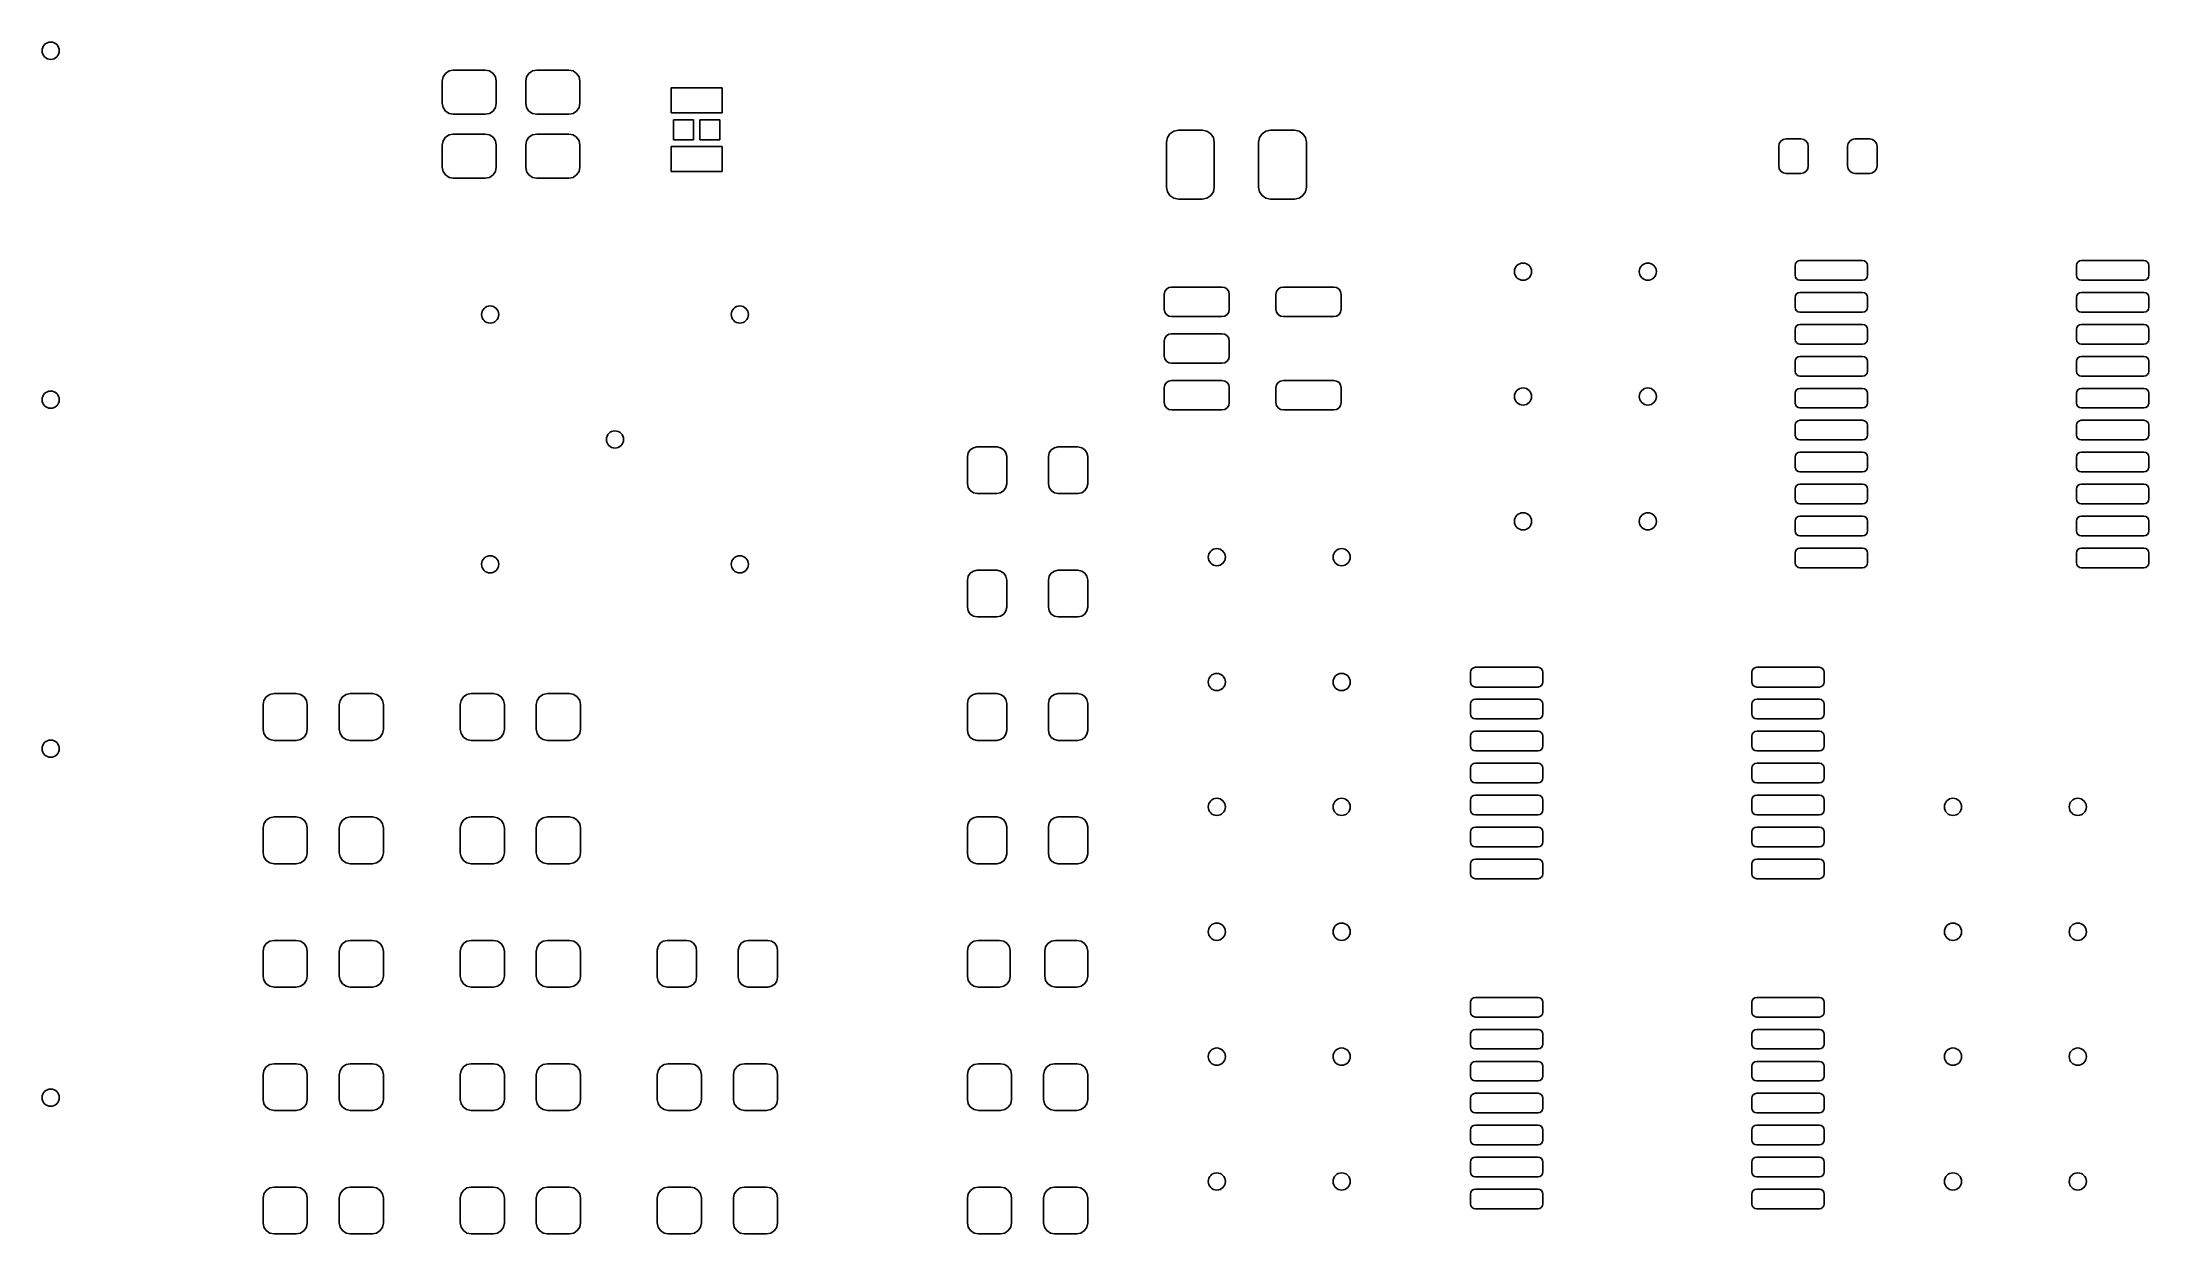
# Model space of a CAD drawing. Extents: x 4.93 to 6.61, y -4.88 to -3.92.
import ezdxf

# ---------------------------------------------------------------- set-up
doc = ezdxf.new("R2010")
doc.units = 0
doc.header["$MEASUREMENT"] = 0
doc.layers.add('BLACK', color=7, linetype='CONTINUOUS')

msp = doc.modelspace()

# ---------------------------------------------------------------- linework, layer by layer
at = {"layer": 'BLACK', "linetype": 'CONTINUOUS'}
for p, q in [((5.2466, -3.9502), (5.2485, -3.9474)), ((5.2485, -3.9474), (5.2514, -3.9455)), ((5.2514, -3.9455), (5.2548, -3.9448)), ((5.2548, -3.9448), (5.2804, -3.9448)), ((5.2804, -3.9448), (5.2837, -3.9455)), ((5.2837, -3.9455), (5.2866, -3.9474)), ((5.2866, -3.9474), (5.2885, -3.9502)), ((5.3135, -3.9502), (5.3154, -3.9474)), ((5.3154, -3.9474), (5.3183, -3.9455)), ((5.3183, -3.9455), (5.3217, -3.9448)), ((5.3217, -3.9448), (5.3473, -3.9448)), ((5.3473, -3.9448), (5.3507, -3.9455)), ((5.3507, -3.9455), (5.3536, -3.9474)), ((5.3536, -3.9474), (5.3555, -3.9502)), ((5.2459, -3.9536), (5.2466, -3.9502)), ((5.2459, -3.9714), (5.2459, -3.9536)), ((5.2885, -3.9502), (5.2892, -3.9536)), ((5.2892, -3.9536), (5.2892, -3.9714)), ((5.3128, -3.9536), (5.3135, -3.9502)), ((5.3128, -3.9714), (5.3128, -3.9536)), ((5.3555, -3.9502), (5.3561, -3.9536)), ((5.3561, -3.9536), (5.3561, -3.9714)), ((5.4293, -3.9791), (5.4293, -3.9591)), ((5.4293, -3.9591), (5.4703, -3.9591)), ((5.4703, -3.9591), (5.4703, -3.9791)), ((5.2466, -3.9747), (5.2459, -3.9714)), ((5.2485, -3.9776), (5.2466, -3.9747)), ((5.2514, -3.9795), (5.2485, -3.9776)), ((5.2548, -3.9802), (5.2514, -3.9795)), ((5.2804, -3.9802), (5.2548, -3.9802)), ((5.2837, -3.9795), (5.2804, -3.9802)), ((5.2866, -3.9776), (5.2837, -3.9795)), ((5.2885, -3.9747), (5.2866, -3.9776)), ((5.2892, -3.9714), (5.2885, -3.9747)), ((5.3135, -3.9747), (5.3128, -3.9714)), ((5.3154, -3.9776), (5.3135, -3.9747)), ((5.3183, -3.9795), (5.3154, -3.9776)), ((5.3217, -3.9802), (5.3183, -3.9795)), ((5.3473, -3.9802), (5.3217, -3.9802)), ((5.3507, -3.9795), (5.3473, -3.9802)), ((5.3536, -3.9776), (5.3507, -3.9795)), ((5.3555, -3.9747), (5.3536, -3.9776)), ((5.3561, -3.9714), (5.3555, -3.9747)), ((5.4703, -3.9791), (5.4293, -3.9791)), ((5.2466, -4.0014), (5.2485, -3.9986)), ((5.2485, -3.9986), (5.2514, -3.9966)), ((5.2514, -3.9966), (5.2548, -3.996)), ((5.2548, -3.996), (5.2804, -3.996)), ((5.2804, -3.996), (5.2837, -3.9966)), ((5.2837, -3.9966), (5.2866, -3.9986)), ((5.2866, -3.9986), (5.2885, -4.0014)), ((5.3135, -4.0014), (5.3154, -3.9986)), ((5.3154, -3.9986), (5.3183, -3.9966)), ((5.3183, -3.9966), (5.3217, -3.996)), ((5.3217, -3.996), (5.3473, -3.996)), ((5.3473, -3.996), (5.3507, -3.9966)), ((5.3507, -3.9966), (5.3536, -3.9986)), ((5.3536, -3.9986), (5.3555, -4.0014)), ((5.4313, -4.0006), (5.4313, -3.9846)), ((5.4313, -3.9846), (5.4473, -3.9846)), ((5.4473, -3.9846), (5.4473, -4.0006)), ((5.4523, -4.0006), (5.4523, -3.9846)), ((5.4523, -3.9846), (5.4683, -3.9846)), ((5.4683, -3.9846), (5.4683, -4.0006)), ((5.826, -4.0026), (5.8268, -3.9989)), ((5.8268, -3.9989), (5.8288, -3.9958)), ((5.8288, -3.9958), (5.832, -3.9937)), ((5.832, -3.9937), (5.8356, -3.993)), ((5.8356, -3.993), (5.8548, -3.993)), ((5.8548, -3.993), (5.8585, -3.9937)), ((5.8585, -3.9937), (5.8616, -3.9958)), ((5.8616, -3.9958), (5.8637, -3.9989)), ((5.8637, -3.9989), (5.8644, -4.0026)), ((5.8998, -4.0026), (5.9006, -3.9989)), ((5.9006, -3.9989), (5.9027, -3.9958)), ((5.9027, -3.9958), (5.9058, -3.9937)), ((5.9058, -3.9937), (5.9094, -3.993)), ((5.9094, -3.993), (5.9286, -3.993)), ((5.9286, -3.993), (5.9323, -3.9937)), ((5.9323, -3.9937), (5.9354, -3.9958)), ((5.9354, -3.9958), (5.9375, -3.9989)), ((5.9375, -3.9989), (5.9382, -4.0026)), ((5.2459, -4.0048), (5.2466, -4.0014)), ((5.2459, -4.0225), (5.2459, -4.0048)), ((5.2885, -4.0014), (5.2892, -4.0048)), ((5.2892, -4.0048), (5.2892, -4.0225)), ((5.3128, -4.0048), (5.3135, -4.0014)), ((5.3128, -4.0225), (5.3128, -4.0048)), ((5.3555, -4.0014), (5.3561, -4.0048)), ((5.3561, -4.0048), (5.3561, -4.0225)), ((5.4293, -4.0261), (5.4293, -4.0061)), ((5.4293, -4.0061), (5.4703, -4.0061)), ((5.4473, -4.0006), (5.4313, -4.0006)), ((5.4683, -4.0006), (5.4523, -4.0006)), ((5.4703, -4.0061), (5.4703, -4.0261)), ((5.826, -4.0385), (5.826, -4.0026)), ((5.8644, -4.0026), (5.8644, -4.0385)), ((5.8998, -4.0385), (5.8998, -4.0026)), ((5.9382, -4.0026), (5.9382, -4.0385)), ((6.3166, -4.0058), (6.317, -4.0035)), ((6.3166, -4.0216), (6.3166, -4.0058)), ((6.317, -4.0035), (6.3183, -4.0016)), ((6.3183, -4.0016), (6.3202, -4.0003)), ((6.3202, -4.0003), (6.3225, -3.9999)), ((6.3225, -3.9999), (6.3343, -3.9999)), ((6.3343, -3.9999), (6.3366, -4.0003)), ((6.3366, -4.0003), (6.3385, -4.0016)), ((6.3385, -4.0016), (6.3398, -4.0035)), ((6.3398, -4.0035), (6.3402, -4.0058)), ((6.3402, -4.0058), (6.3402, -4.0216)), ((6.3717, -4.0058), (6.3721, -4.0035)), ((6.3717, -4.0216), (6.3717, -4.0058)), ((6.3721, -4.0035), (6.3734, -4.0016)), ((6.3734, -4.0016), (6.3753, -4.0003)), ((6.3753, -4.0003), (6.3776, -3.9999)), ((6.3776, -3.9999), (6.3894, -3.9999)), ((6.3894, -3.9999), (6.3917, -4.0003)), ((6.3917, -4.0003), (6.3936, -4.0016)), ((6.3936, -4.0016), (6.3949, -4.0035)), ((6.3949, -4.0035), (6.3953, -4.0058)), ((6.3953, -4.0058), (6.3953, -4.0216)), ((5.2466, -4.0259), (5.2459, -4.0225)), ((5.2485, -4.0288), (5.2466, -4.0259)), ((5.2514, -4.0307), (5.2485, -4.0288)), ((5.2548, -4.0314), (5.2514, -4.0307)), ((5.2804, -4.0314), (5.2548, -4.0314)), ((5.2837, -4.0307), (5.2804, -4.0314)), ((5.2866, -4.0288), (5.2837, -4.0307)), ((5.2885, -4.0259), (5.2866, -4.0288)), ((5.2892, -4.0225), (5.2885, -4.0259)), ((5.3135, -4.0259), (5.3128, -4.0225)), ((5.3154, -4.0288), (5.3135, -4.0259)), ((5.3183, -4.0307), (5.3154, -4.0288)), ((5.3217, -4.0314), (5.3183, -4.0307)), ((5.3473, -4.0314), (5.3217, -4.0314)), ((5.3507, -4.0307), (5.3473, -4.0314)), ((5.3536, -4.0288), (5.3507, -4.0307)), ((5.3555, -4.0259), (5.3536, -4.0288)), ((5.3561, -4.0225), (5.3555, -4.0259)), ((5.4703, -4.0261), (5.4293, -4.0261)), ((6.317, -4.0238), (6.3166, -4.0216)), ((6.3183, -4.0257), (6.317, -4.0238)), ((6.3202, -4.027), (6.3183, -4.0257)), ((6.3225, -4.0275), (6.3202, -4.027)), ((6.3343, -4.0275), (6.3225, -4.0275)), ((6.3366, -4.027), (6.3343, -4.0275)), ((6.3385, -4.0257), (6.3366, -4.027)), ((6.3398, -4.0238), (6.3385, -4.0257)), ((6.3402, -4.0216), (6.3398, -4.0238)), ((6.3721, -4.0238), (6.3717, -4.0216)), ((6.3734, -4.0257), (6.3721, -4.0238)), ((6.3753, -4.027), (6.3734, -4.0257)), ((6.3776, -4.0275), (6.3753, -4.027)), ((6.3894, -4.0275), (6.3776, -4.0275)), ((6.3917, -4.027), (6.3894, -4.0275)), ((6.3936, -4.0257), (6.3917, -4.027)), ((6.3949, -4.0238), (6.3936, -4.0257)), ((6.3953, -4.0216), (6.3949, -4.0238)), ((5.8268, -4.0422), (5.826, -4.0385)), ((5.8288, -4.0453), (5.8268, -4.0422)), ((5.832, -4.0474), (5.8288, -4.0453)), ((5.8356, -4.0481), (5.832, -4.0474)), ((5.8548, -4.0481), (5.8356, -4.0481)), ((5.8585, -4.0474), (5.8548, -4.0481)), ((5.8616, -4.0453), (5.8585, -4.0474)), ((5.8637, -4.0422), (5.8616, -4.0453)), ((5.8644, -4.0385), (5.8637, -4.0422)), ((5.9006, -4.0422), (5.8998, -4.0385)), ((5.9027, -4.0453), (5.9006, -4.0422)), ((5.9058, -4.0474), (5.9027, -4.0453)), ((5.9094, -4.0481), (5.9058, -4.0474)), ((5.9286, -4.0481), (5.9094, -4.0481)), ((5.9323, -4.0474), (5.9286, -4.0481)), ((5.9354, -4.0453), (5.9323, -4.0474)), ((5.9375, -4.0422), (5.9354, -4.0453)), ((5.9382, -4.0385), (5.9375, -4.0422)), ((6.3296, -4.1013), (6.3299, -4.0998)), ((6.3299, -4.0998), (6.3307, -4.0985)), ((6.3307, -4.0985), (6.332, -4.0976)), ((6.332, -4.0976), (6.3335, -4.0973)), ((6.3335, -4.0973), (6.3837, -4.0973)), ((6.3837, -4.0973), (6.3852, -4.0976)), ((6.3852, -4.0976), (6.3865, -4.0985)), ((6.3865, -4.0985), (6.3873, -4.0998)), ((6.3873, -4.0998), (6.3876, -4.1013)), ((6.555, -4.1013), (6.5553, -4.0998)), ((6.5553, -4.0998), (6.5561, -4.0985)), ((6.5561, -4.0985), (6.5574, -4.0976)), ((6.5574, -4.0976), (6.5589, -4.0973)), ((6.5589, -4.0973), (6.6091, -4.0973)), ((6.6091, -4.0973), (6.6106, -4.0976)), ((6.6106, -4.0976), (6.6119, -4.0985)), ((6.6119, -4.0985), (6.6127, -4.0998)), ((6.6127, -4.0998), (6.613, -4.1013)), ((6.3296, -4.1091), (6.3296, -4.1013)), ((6.3299, -4.1107), (6.3296, -4.1091)), ((6.3307, -4.1119), (6.3299, -4.1107)), ((6.332, -4.1128), (6.3307, -4.1119)), ((6.3335, -4.1131), (6.332, -4.1128)), ((6.3837, -4.1131), (6.3335, -4.1131)), ((6.3852, -4.1128), (6.3837, -4.1131)), ((6.3865, -4.1119), (6.3852, -4.1128)), ((6.3873, -4.1107), (6.3865, -4.1119)), ((6.3876, -4.1091), (6.3873, -4.1107)), ((6.3876, -4.1013), (6.3876, -4.1091)), ((6.555, -4.1091), (6.555, -4.1013)), ((6.5553, -4.1107), (6.555, -4.1091)), ((6.5561, -4.1119), (6.5553, -4.1107)), ((6.5574, -4.1128), (6.5561, -4.1119)), ((6.5589, -4.1131), (6.5574, -4.1128)), ((6.6091, -4.1131), (6.5589, -4.1131)), ((6.6106, -4.1128), (6.6091, -4.1131)), ((6.6119, -4.1119), (6.6106, -4.1128)), ((6.6127, -4.1107), (6.6119, -4.1119)), ((6.613, -4.1091), (6.6127, -4.1107)), ((6.613, -4.1013), (6.613, -4.1091)), ((5.8243, -4.1245), (5.8247, -4.1222)), ((5.8243, -4.1363), (5.8243, -4.1245)), ((5.8247, -4.1222), (5.826, -4.1203)), ((5.826, -4.1203), (5.8279, -4.119)), ((5.8279, -4.119), (5.8302, -4.1186)), ((5.8302, -4.1186), (5.8705, -4.1186)), ((5.8705, -4.1186), (5.8728, -4.119)), ((5.8728, -4.119), (5.8747, -4.1203)), ((5.8747, -4.1203), (5.876, -4.1222)), ((5.876, -4.1222), (5.8764, -4.1245)), ((5.8764, -4.1245), (5.8764, -4.1363)), ((5.9138, -4.1245), (5.9143, -4.1222)), ((5.9138, -4.1363), (5.9138, -4.1245)), ((5.9143, -4.1222), (5.9156, -4.1203)), ((5.9156, -4.1203), (5.9175, -4.119)), ((5.9175, -4.119), (5.9197, -4.1186)), ((5.9197, -4.1186), (5.9601, -4.1186)), ((5.9601, -4.1186), (5.9623, -4.119)), ((5.9623, -4.119), (5.9643, -4.1203)), ((5.9643, -4.1203), (5.9655, -4.1222)), ((5.9655, -4.1222), (5.966, -4.1245)), ((5.966, -4.1245), (5.966, -4.1363)), ((6.3296, -4.1269), (6.3299, -4.1254)), ((6.3296, -4.1347), (6.3296, -4.1269)), ((6.3299, -4.1254), (6.3307, -4.1241)), ((6.3307, -4.1241), (6.332, -4.1232)), ((6.332, -4.1232), (6.3335, -4.1229)), ((6.3335, -4.1229), (6.3837, -4.1229)), ((6.3837, -4.1229), (6.3852, -4.1232)), ((6.3852, -4.1232), (6.3865, -4.1241)), ((6.3865, -4.1241), (6.3873, -4.1254)), ((6.3873, -4.1254), (6.3876, -4.1269)), ((6.3876, -4.1269), (6.3876, -4.1347)), ((6.555, -4.1269), (6.5553, -4.1254)), ((6.555, -4.1347), (6.555, -4.1269)), ((6.5553, -4.1254), (6.5561, -4.1241)), ((6.5561, -4.1241), (6.5574, -4.1232)), ((6.5574, -4.1232), (6.5589, -4.1229)), ((6.5589, -4.1229), (6.6091, -4.1229)), ((6.6091, -4.1229), (6.6106, -4.1232)), ((6.6106, -4.1232), (6.6119, -4.1241)), ((6.6119, -4.1241), (6.6127, -4.1254)), ((6.6127, -4.1254), (6.613, -4.1269)), ((6.613, -4.1269), (6.613, -4.1347)), ((5.8247, -4.1386), (5.8243, -4.1363)), ((5.826, -4.1405), (5.8247, -4.1386)), ((5.8279, -4.1418), (5.826, -4.1405)), ((5.8302, -4.1422), (5.8279, -4.1418)), ((5.8705, -4.1422), (5.8302, -4.1422)), ((5.8728, -4.1418), (5.8705, -4.1422)), ((5.8747, -4.1405), (5.8728, -4.1418)), ((5.876, -4.1386), (5.8747, -4.1405)), ((5.8764, -4.1363), (5.876, -4.1386)), ((5.9143, -4.1386), (5.9138, -4.1363)), ((5.9156, -4.1405), (5.9143, -4.1386)), ((5.9175, -4.1418), (5.9156, -4.1405)), ((5.9197, -4.1422), (5.9175, -4.1418)), ((5.9601, -4.1422), (5.9197, -4.1422)), ((5.9623, -4.1418), (5.9601, -4.1422)), ((5.9643, -4.1405), (5.9623, -4.1418)), ((5.9655, -4.1386), (5.9643, -4.1405)), ((5.966, -4.1363), (5.9655, -4.1386)), ((6.3299, -4.1362), (6.3296, -4.1347)), ((6.3296, -4.1525), (6.3299, -4.151)), ((6.3307, -4.1375), (6.3299, -4.1362)), ((6.3299, -4.151), (6.3307, -4.1497)), ((6.332, -4.1384), (6.3307, -4.1375)), ((6.3307, -4.1497), (6.332, -4.1488)), ((6.3335, -4.1387), (6.332, -4.1384)), ((6.332, -4.1488), (6.3335, -4.1485)), ((6.3837, -4.1387), (6.3335, -4.1387)), ((6.3335, -4.1485), (6.3837, -4.1485)), ((6.3852, -4.1384), (6.3837, -4.1387)), ((6.3837, -4.1485), (6.3852, -4.1488)), ((6.3865, -4.1375), (6.3852, -4.1384)), ((6.3852, -4.1488), (6.3865, -4.1497)), ((6.3873, -4.1362), (6.3865, -4.1375)), ((6.3865, -4.1497), (6.3873, -4.151)), ((6.3876, -4.1347), (6.3873, -4.1362)), ((6.3873, -4.151), (6.3876, -4.1525)), ((6.5553, -4.1362), (6.555, -4.1347)), ((6.555, -4.1525), (6.5553, -4.151)), ((6.5561, -4.1375), (6.5553, -4.1362)), ((6.5553, -4.151), (6.5561, -4.1497)), ((6.5574, -4.1384), (6.5561, -4.1375)), ((6.5561, -4.1497), (6.5574, -4.1488)), ((6.5589, -4.1387), (6.5574, -4.1384)), ((6.5574, -4.1488), (6.5589, -4.1485)), ((6.6091, -4.1387), (6.5589, -4.1387)), ((6.5589, -4.1485), (6.6091, -4.1485)), ((6.6106, -4.1384), (6.6091, -4.1387)), ((6.6091, -4.1485), (6.6106, -4.1488)), ((6.6119, -4.1375), (6.6106, -4.1384)), ((6.6106, -4.1488), (6.6119, -4.1497)), ((6.6127, -4.1362), (6.6119, -4.1375)), ((6.6119, -4.1497), (6.6127, -4.151)), ((6.613, -4.1347), (6.6127, -4.1362)), ((6.6127, -4.151), (6.613, -4.1525)), ((5.8243, -4.1619), (5.8247, -4.1596)), ((5.8243, -4.1737), (5.8243, -4.1619)), ((5.8247, -4.1596), (5.826, -4.1577)), ((5.826, -4.1577), (5.8279, -4.1564)), ((5.8279, -4.1564), (5.8302, -4.156)), ((5.8302, -4.156), (5.8705, -4.156)), ((5.8705, -4.156), (5.8728, -4.1564)), ((5.8728, -4.1564), (5.8747, -4.1577)), ((5.8747, -4.1577), (5.876, -4.1596)), ((5.876, -4.1596), (5.8764, -4.1619)), ((5.8764, -4.1619), (5.8764, -4.1737)), ((6.3296, -4.1603), (6.3296, -4.1525)), ((6.3299, -4.1618), (6.3296, -4.1603)), ((6.3307, -4.1631), (6.3299, -4.1618)), ((6.332, -4.164), (6.3307, -4.1631)), ((6.3335, -4.1643), (6.332, -4.164)), ((6.3837, -4.1643), (6.3335, -4.1643)), ((6.3852, -4.164), (6.3837, -4.1643)), ((6.3865, -4.1631), (6.3852, -4.164)), ((6.3873, -4.1618), (6.3865, -4.1631)), ((6.3876, -4.1603), (6.3873, -4.1618)), ((6.3876, -4.1525), (6.3876, -4.1603)), ((6.555, -4.1603), (6.555, -4.1525)), ((6.5553, -4.1618), (6.555, -4.1603)), ((6.5561, -4.1631), (6.5553, -4.1618)), ((6.5574, -4.164), (6.5561, -4.1631)), ((6.5589, -4.1643), (6.5574, -4.164)), ((6.6091, -4.1643), (6.5589, -4.1643)), ((6.6106, -4.164), (6.6091, -4.1643)), ((6.6119, -4.1631), (6.6106, -4.164)), ((6.6127, -4.1618), (6.6119, -4.1631)), ((6.613, -4.1603), (6.6127, -4.1618)), ((6.613, -4.1525), (6.613, -4.1603)), ((5.8247, -4.176), (5.8243, -4.1737)), ((5.826, -4.1779), (5.8247, -4.176)), ((5.8279, -4.1792), (5.826, -4.1779)), ((5.8302, -4.1796), (5.8279, -4.1792)), ((5.8705, -4.1796), (5.8302, -4.1796)), ((5.8728, -4.1792), (5.8705, -4.1796)), ((5.8747, -4.1779), (5.8728, -4.1792)), ((5.876, -4.176), (5.8747, -4.1779)), ((5.8764, -4.1737), (5.876, -4.176)), ((6.3296, -4.178), (6.3299, -4.1765)), ((6.3296, -4.1859), (6.3296, -4.178)), ((6.3299, -4.1765), (6.3307, -4.1753)), ((6.3307, -4.1753), (6.332, -4.1744)), ((6.332, -4.1744), (6.3335, -4.1741)), ((6.3335, -4.1741), (6.3837, -4.1741)), ((6.3837, -4.1741), (6.3852, -4.1744)), ((6.3852, -4.1744), (6.3865, -4.1753)), ((6.3865, -4.1753), (6.3873, -4.1765)), ((6.3873, -4.1765), (6.3876, -4.178)), ((6.3876, -4.178), (6.3876, -4.1859)), ((6.555, -4.178), (6.5553, -4.1765)), ((6.555, -4.1859), (6.555, -4.178)), ((6.5553, -4.1765), (6.5561, -4.1753)), ((6.5561, -4.1753), (6.5574, -4.1744)), ((6.5574, -4.1744), (6.5589, -4.1741)), ((6.5589, -4.1741), (6.6091, -4.1741)), ((6.6091, -4.1741), (6.6106, -4.1744)), ((6.6106, -4.1744), (6.6119, -4.1753)), ((6.6119, -4.1753), (6.6127, -4.1765)), ((6.6127, -4.1765), (6.613, -4.178)), ((6.613, -4.178), (6.613, -4.1859)), ((5.8243, -4.1993), (5.8247, -4.197)), ((5.8243, -4.2111), (5.8243, -4.1993)), ((5.8247, -4.197), (5.826, -4.1951)), ((5.826, -4.1951), (5.8279, -4.1939)), ((5.8279, -4.1939), (5.8302, -4.1934)), ((5.8302, -4.1934), (5.8705, -4.1934)), ((5.8705, -4.1934), (5.8728, -4.1939)), ((5.8728, -4.1939), (5.8747, -4.1951)), ((5.8747, -4.1951), (5.876, -4.197)), ((5.876, -4.197), (5.8764, -4.1993)), ((5.8764, -4.1993), (5.8764, -4.2111)), ((5.9138, -4.1993), (5.9143, -4.197)), ((5.9138, -4.2111), (5.9138, -4.1993)), ((5.9143, -4.197), (5.9156, -4.1951)), ((5.9156, -4.1951), (5.9175, -4.1939)), ((5.9175, -4.1939), (5.9197, -4.1934)), ((5.9197, -4.1934), (5.9601, -4.1934)), ((5.9601, -4.1934), (5.9623, -4.1939)), ((5.9623, -4.1939), (5.9643, -4.1951)), ((5.9643, -4.1951), (5.9655, -4.197)), ((5.9655, -4.197), (5.966, -4.1993)), ((5.966, -4.1993), (5.966, -4.2111)), ((6.3299, -4.1874), (6.3296, -4.1859)), ((6.3296, -4.2036), (6.3299, -4.2021)), ((6.3307, -4.1887), (6.3299, -4.1874)), ((6.3299, -4.2021), (6.3307, -4.2009)), ((6.332, -4.1896), (6.3307, -4.1887)), ((6.3307, -4.2009), (6.332, -4.2)), ((6.3335, -4.1899), (6.332, -4.1896)), ((6.332, -4.2), (6.3335, -4.1997)), ((6.3837, -4.1899), (6.3335, -4.1899)), ((6.3335, -4.1997), (6.3837, -4.1997)), ((6.3852, -4.1896), (6.3837, -4.1899)), ((6.3837, -4.1997), (6.3852, -4.2)), ((6.3865, -4.1887), (6.3852, -4.1896)), ((6.3852, -4.2), (6.3865, -4.2009)), ((6.3873, -4.1874), (6.3865, -4.1887)), ((6.3865, -4.2009), (6.3873, -4.2021)), ((6.3876, -4.1859), (6.3873, -4.1874)), ((6.3873, -4.2021), (6.3876, -4.2036)), ((6.5553, -4.1874), (6.555, -4.1859)), ((6.555, -4.2036), (6.5553, -4.2021)), ((6.5561, -4.1887), (6.5553, -4.1874)), ((6.5553, -4.2021), (6.5561, -4.2009)), ((6.5574, -4.1896), (6.5561, -4.1887)), ((6.5561, -4.2009), (6.5574, -4.2)), ((6.5589, -4.1899), (6.5574, -4.1896)), ((6.5574, -4.2), (6.5589, -4.1997)), ((6.6091, -4.1899), (6.5589, -4.1899)), ((6.5589, -4.1997), (6.6091, -4.1997)), ((6.6106, -4.1896), (6.6091, -4.1899)), ((6.6091, -4.1997), (6.6106, -4.2)), ((6.6119, -4.1887), (6.6106, -4.1896)), ((6.6106, -4.2), (6.6119, -4.2009)), ((6.6127, -4.1874), (6.6119, -4.1887)), ((6.6119, -4.2009), (6.6127, -4.2021)), ((6.613, -4.1859), (6.6127, -4.1874)), ((6.6127, -4.2021), (6.613, -4.2036)), ((5.8247, -4.2134), (5.8243, -4.2111)), ((5.826, -4.2153), (5.8247, -4.2134)), ((5.8279, -4.2166), (5.826, -4.2153)), ((5.8302, -4.217), (5.8279, -4.2166)), ((5.8705, -4.217), (5.8302, -4.217)), ((5.8728, -4.2166), (5.8705, -4.217)), ((5.8747, -4.2153), (5.8728, -4.2166)), ((5.876, -4.2134), (5.8747, -4.2153)), ((5.8764, -4.2111), (5.876, -4.2134)), ((5.9143, -4.2134), (5.9138, -4.2111)), ((5.9156, -4.2153), (5.9143, -4.2134)), ((5.9175, -4.2166), (5.9156, -4.2153)), ((5.9197, -4.217), (5.9175, -4.2166)), ((5.9601, -4.217), (5.9197, -4.217)), ((5.9623, -4.2166), (5.9601, -4.217)), ((5.9643, -4.2153), (5.9623, -4.2166)), ((5.9655, -4.2134), (5.9643, -4.2153)), ((5.966, -4.2111), (5.9655, -4.2134)), ((6.3296, -4.2115), (6.3296, -4.2036)), ((6.3299, -4.213), (6.3296, -4.2115)), ((6.3307, -4.2143), (6.3299, -4.213)), ((6.332, -4.2151), (6.3307, -4.2143)), ((6.3335, -4.2154), (6.332, -4.2151)), ((6.3837, -4.2154), (6.3335, -4.2154)), ((6.3852, -4.2151), (6.3837, -4.2154)), ((6.3865, -4.2143), (6.3852, -4.2151)), ((6.3873, -4.213), (6.3865, -4.2143)), ((6.3876, -4.2115), (6.3873, -4.213)), ((6.3876, -4.2036), (6.3876, -4.2115)), ((6.555, -4.2115), (6.555, -4.2036)), ((6.5553, -4.213), (6.555, -4.2115)), ((6.5561, -4.2143), (6.5553, -4.213)), ((6.5574, -4.2151), (6.5561, -4.2143)), ((6.5589, -4.2154), (6.5574, -4.2151)), ((6.6091, -4.2154), (6.5589, -4.2154)), ((6.6106, -4.2151), (6.6091, -4.2154)), ((6.6119, -4.2143), (6.6106, -4.2151)), ((6.6127, -4.213), (6.6119, -4.2143)), ((6.613, -4.2115), (6.6127, -4.213)), ((6.613, -4.2036), (6.613, -4.2115)), ((6.3296, -4.2292), (6.3299, -4.2277)), ((6.3296, -4.2371), (6.3296, -4.2292)), ((6.3299, -4.2277), (6.3307, -4.2264)), ((6.3307, -4.2264), (6.332, -4.2256)), ((6.332, -4.2256), (6.3335, -4.2253)), ((6.3335, -4.2253), (6.3837, -4.2253)), ((6.3837, -4.2253), (6.3852, -4.2256)), ((6.3852, -4.2256), (6.3865, -4.2264)), ((6.3865, -4.2264), (6.3873, -4.2277)), ((6.3873, -4.2277), (6.3876, -4.2292)), ((6.3876, -4.2292), (6.3876, -4.2371)), ((6.555, -4.2292), (6.5553, -4.2277)), ((6.555, -4.2371), (6.555, -4.2292)), ((6.5553, -4.2277), (6.5561, -4.2264)), ((6.5561, -4.2264), (6.5574, -4.2256)), ((6.5574, -4.2256), (6.5589, -4.2253)), ((6.5589, -4.2253), (6.6091, -4.2253)), ((6.6091, -4.2253), (6.6106, -4.2256)), ((6.6106, -4.2256), (6.6119, -4.2264)), ((6.6119, -4.2264), (6.6127, -4.2277)), ((6.6127, -4.2277), (6.613, -4.2292)), ((6.613, -4.2292), (6.613, -4.2371)), ((5.6666, -4.2544), (5.6672, -4.2514)), ((5.6672, -4.2514), (5.6689, -4.2489)), ((5.6689, -4.2489), (5.6714, -4.2472)), ((5.6714, -4.2472), (5.6745, -4.2466)), ((5.6745, -4.2466), (5.6902, -4.2466)), ((5.6902, -4.2466), (5.6932, -4.2472)), ((5.6932, -4.2472), (5.6958, -4.2489)), ((5.6958, -4.2489), (5.6975, -4.2514)), ((5.6975, -4.2514), (5.6981, -4.2544)), ((5.7315, -4.2544), (5.7321, -4.2514)), ((5.7321, -4.2514), (5.7338, -4.2489)), ((5.7338, -4.2489), (5.7364, -4.2472)), ((5.7364, -4.2472), (5.7394, -4.2466)), ((5.7394, -4.2466), (5.7552, -4.2466)), ((5.7552, -4.2466), (5.7582, -4.2472)), ((5.7582, -4.2472), (5.7607, -4.2489)), ((5.7607, -4.2489), (5.7624, -4.2514)), ((5.7624, -4.2514), (5.763, -4.2544)), ((6.3299, -4.2386), (6.3296, -4.2371)), ((6.3307, -4.2399), (6.3299, -4.2386)), ((6.3299, -4.2533), (6.3307, -4.252)), ((6.332, -4.2407), (6.3307, -4.2399)), ((6.3307, -4.252), (6.332, -4.2512)), ((6.3335, -4.241), (6.332, -4.2407)), ((6.332, -4.2512), (6.3335, -4.2509)), ((6.3837, -4.241), (6.3335, -4.241)), ((6.3335, -4.2509), (6.3837, -4.2509)), ((6.3852, -4.2407), (6.3837, -4.241)), ((6.3837, -4.2509), (6.3852, -4.2512)), ((6.3865, -4.2399), (6.3852, -4.2407)), ((6.3852, -4.2512), (6.3865, -4.252)), ((6.3873, -4.2386), (6.3865, -4.2399)), ((6.3865, -4.252), (6.3873, -4.2533)), ((6.3876, -4.2371), (6.3873, -4.2386)), ((6.5553, -4.2386), (6.555, -4.2371)), ((6.5561, -4.2399), (6.5553, -4.2386)), ((6.5553, -4.2533), (6.5561, -4.252)), ((6.5574, -4.2407), (6.5561, -4.2399)), ((6.5561, -4.252), (6.5574, -4.2512)), ((6.5589, -4.241), (6.5574, -4.2407)), ((6.5574, -4.2512), (6.5589, -4.2509)), ((6.6091, -4.241), (6.5589, -4.241)), ((6.5589, -4.2509), (6.6091, -4.2509)), ((6.6106, -4.2407), (6.6091, -4.241)), ((6.6091, -4.2509), (6.6106, -4.2512)), ((6.6119, -4.2399), (6.6106, -4.2407)), ((6.6106, -4.2512), (6.6119, -4.252)), ((6.6127, -4.2386), (6.6119, -4.2399)), ((6.6119, -4.252), (6.6127, -4.2533)), ((6.613, -4.2371), (6.6127, -4.2386)), ((5.6666, -4.2761), (5.6666, -4.2544)), ((5.6981, -4.2544), (5.6981, -4.2761)), ((5.7315, -4.2761), (5.7315, -4.2544)), ((5.763, -4.2544), (5.763, -4.2761)), ((6.3296, -4.2548), (6.3299, -4.2533)), ((6.3296, -4.2627), (6.3296, -4.2548)), ((6.3299, -4.2642), (6.3296, -4.2627)), ((6.3307, -4.2655), (6.3299, -4.2642)), ((6.332, -4.2663), (6.3307, -4.2655)), ((6.3335, -4.2666), (6.332, -4.2663)), ((6.3837, -4.2666), (6.3335, -4.2666)), ((6.3852, -4.2663), (6.3837, -4.2666)), ((6.3865, -4.2655), (6.3852, -4.2663)), ((6.3873, -4.2642), (6.3865, -4.2655)), ((6.3873, -4.2533), (6.3876, -4.2548)), ((6.3876, -4.2627), (6.3873, -4.2642)), ((6.3876, -4.2548), (6.3876, -4.2627)), ((6.555, -4.2548), (6.5553, -4.2533)), ((6.555, -4.2627), (6.555, -4.2548)), ((6.5553, -4.2642), (6.555, -4.2627)), ((6.5561, -4.2655), (6.5553, -4.2642)), ((6.5574, -4.2663), (6.5561, -4.2655)), ((6.5589, -4.2666), (6.5574, -4.2663)), ((6.6091, -4.2666), (6.5589, -4.2666)), ((6.6106, -4.2663), (6.6091, -4.2666)), ((6.6119, -4.2655), (6.6106, -4.2663)), ((6.6127, -4.2642), (6.6119, -4.2655)), ((6.6127, -4.2533), (6.613, -4.2548)), ((6.613, -4.2627), (6.6127, -4.2642)), ((6.613, -4.2548), (6.613, -4.2627)), ((5.6672, -4.2791), (5.6666, -4.2761)), ((5.6689, -4.2816), (5.6672, -4.2791)), ((5.6714, -4.2834), (5.6689, -4.2816)), ((5.6745, -4.284), (5.6714, -4.2834)), ((5.6902, -4.284), (5.6745, -4.284)), ((5.6932, -4.2834), (5.6902, -4.284)), ((5.6958, -4.2816), (5.6932, -4.2834)), ((5.6975, -4.2791), (5.6958, -4.2816)), ((5.6981, -4.2761), (5.6975, -4.2791)), ((5.7321, -4.2791), (5.7315, -4.2761)), ((5.7338, -4.2816), (5.7321, -4.2791)), ((5.7364, -4.2834), (5.7338, -4.2816)), ((5.7394, -4.284), (5.7364, -4.2834)), ((5.7552, -4.284), (5.7394, -4.284)), ((5.7582, -4.2834), (5.7552, -4.284)), ((5.7607, -4.2816), (5.7582, -4.2834)), ((5.7624, -4.2791), (5.7607, -4.2816)), ((5.763, -4.2761), (5.7624, -4.2791)), ((6.3296, -4.2804), (6.3299, -4.2789)), ((6.3296, -4.2883), (6.3296, -4.2804)), ((6.3299, -4.2789), (6.3307, -4.2776)), ((6.3307, -4.2776), (6.332, -4.2768)), ((6.332, -4.2768), (6.3335, -4.2765)), ((6.3335, -4.2765), (6.3837, -4.2765)), ((6.3837, -4.2765), (6.3852, -4.2768)), ((6.3852, -4.2768), (6.3865, -4.2776)), ((6.3865, -4.2776), (6.3873, -4.2789)), ((6.3873, -4.2789), (6.3876, -4.2804)), ((6.3876, -4.2804), (6.3876, -4.2883)), ((6.555, -4.2804), (6.5553, -4.2789)), ((6.555, -4.2883), (6.555, -4.2804)), ((6.5553, -4.2789), (6.5561, -4.2776)), ((6.5561, -4.2776), (6.5574, -4.2768)), ((6.5574, -4.2768), (6.5589, -4.2765)), ((6.5589, -4.2765), (6.6091, -4.2765)), ((6.6091, -4.2765), (6.6106, -4.2768)), ((6.6106, -4.2768), (6.6119, -4.2776)), ((6.6119, -4.2776), (6.6127, -4.2789)), ((6.6127, -4.2789), (6.613, -4.2804)), ((6.613, -4.2804), (6.613, -4.2883)), ((6.3299, -4.2898), (6.3296, -4.2883)), ((6.3307, -4.2911), (6.3299, -4.2898)), ((6.3299, -4.3045), (6.3307, -4.3032)), ((6.332, -4.2919), (6.3307, -4.2911)), ((6.3307, -4.3032), (6.332, -4.3024)), ((6.3335, -4.2922), (6.332, -4.2919)), ((6.332, -4.3024), (6.3335, -4.3021)), ((6.3837, -4.2922), (6.3335, -4.2922)), ((6.3335, -4.3021), (6.3837, -4.3021)), ((6.3852, -4.2919), (6.3837, -4.2922)), ((6.3837, -4.3021), (6.3852, -4.3024)), ((6.3865, -4.2911), (6.3852, -4.2919)), ((6.3852, -4.3024), (6.3865, -4.3032)), ((6.3873, -4.2898), (6.3865, -4.2911)), ((6.3865, -4.3032), (6.3873, -4.3045)), ((6.3876, -4.2883), (6.3873, -4.2898)), ((6.5553, -4.2898), (6.555, -4.2883)), ((6.5561, -4.2911), (6.5553, -4.2898)), ((6.5553, -4.3045), (6.5561, -4.3032)), ((6.5574, -4.2919), (6.5561, -4.2911)), ((6.5561, -4.3032), (6.5574, -4.3024)), ((6.5589, -4.2922), (6.5574, -4.2919)), ((6.5574, -4.3024), (6.5589, -4.3021)), ((6.6091, -4.2922), (6.5589, -4.2922)), ((6.5589, -4.3021), (6.6091, -4.3021)), ((6.6106, -4.2919), (6.6091, -4.2922)), ((6.6091, -4.3021), (6.6106, -4.3024)), ((6.6119, -4.2911), (6.6106, -4.2919)), ((6.6106, -4.3024), (6.6119, -4.3032)), ((6.6127, -4.2898), (6.6119, -4.2911)), ((6.6119, -4.3032), (6.6127, -4.3045)), ((6.613, -4.2883), (6.6127, -4.2898)), ((6.3296, -4.306), (6.3299, -4.3045)), ((6.3296, -4.3139), (6.3296, -4.306)), ((6.3299, -4.3154), (6.3296, -4.3139)), ((6.3307, -4.3167), (6.3299, -4.3154)), ((6.332, -4.3175), (6.3307, -4.3167)), ((6.3335, -4.3178), (6.332, -4.3175)), ((6.3837, -4.3178), (6.3335, -4.3178)), ((6.3852, -4.3175), (6.3837, -4.3178)), ((6.3865, -4.3167), (6.3852, -4.3175)), ((6.3873, -4.3154), (6.3865, -4.3167)), ((6.3873, -4.3045), (6.3876, -4.306)), ((6.3876, -4.3139), (6.3873, -4.3154)), ((6.3876, -4.306), (6.3876, -4.3139)), ((6.555, -4.306), (6.5553, -4.3045)), ((6.555, -4.3139), (6.555, -4.306)), ((6.5553, -4.3154), (6.555, -4.3139)), ((6.5561, -4.3167), (6.5553, -4.3154)), ((6.5574, -4.3175), (6.5561, -4.3167)), ((6.5589, -4.3178), (6.5574, -4.3175)), ((6.6091, -4.3178), (6.5589, -4.3178)), ((6.6106, -4.3175), (6.6091, -4.3178)), ((6.6119, -4.3167), (6.6106, -4.3175)), ((6.6127, -4.3154), (6.6119, -4.3167)), ((6.6127, -4.3045), (6.613, -4.306)), ((6.613, -4.3139), (6.6127, -4.3154)), ((6.613, -4.306), (6.613, -4.3139)), ((6.3296, -4.3316), (6.3299, -4.3301)), ((6.3296, -4.3395), (6.3296, -4.3316)), ((6.3299, -4.3301), (6.3307, -4.3288)), ((6.3307, -4.3288), (6.332, -4.328)), ((6.332, -4.328), (6.3335, -4.3277)), ((6.3335, -4.3277), (6.3837, -4.3277)), ((6.3837, -4.3277), (6.3852, -4.328)), ((6.3852, -4.328), (6.3865, -4.3288)), ((6.3865, -4.3288), (6.3873, -4.3301)), ((6.3873, -4.3301), (6.3876, -4.3316)), ((6.3876, -4.3316), (6.3876, -4.3395)), ((6.555, -4.3316), (6.5553, -4.3301)), ((6.555, -4.3395), (6.555, -4.3316)), ((6.5553, -4.3301), (6.5561, -4.3288)), ((6.5561, -4.3288), (6.5574, -4.328)), ((6.5574, -4.328), (6.5589, -4.3277)), ((6.5589, -4.3277), (6.6091, -4.3277)), ((6.6091, -4.3277), (6.6106, -4.328)), ((6.6106, -4.328), (6.6119, -4.3288)), ((6.6119, -4.3288), (6.6127, -4.3301)), ((6.6127, -4.3301), (6.613, -4.3316)), ((6.613, -4.3316), (6.613, -4.3395)), ((5.6666, -4.3532), (5.6672, -4.3502)), ((5.6666, -4.3749), (5.6666, -4.3532)), ((5.6672, -4.3502), (5.6689, -4.3477)), ((5.6689, -4.3477), (5.6714, -4.346)), ((5.6714, -4.346), (5.6745, -4.3454)), ((5.6745, -4.3454), (5.6902, -4.3454)), ((5.6902, -4.3454), (5.6932, -4.346)), ((5.6932, -4.346), (5.6958, -4.3477)), ((5.6958, -4.3477), (5.6975, -4.3502)), ((5.6975, -4.3502), (5.6981, -4.3532)), ((5.6981, -4.3532), (5.6981, -4.3749)), ((5.7315, -4.3532), (5.7321, -4.3502)), ((5.7315, -4.3749), (5.7315, -4.3532)), ((5.7321, -4.3502), (5.7338, -4.3477)), ((5.7338, -4.3477), (5.7364, -4.346)), ((5.7364, -4.346), (5.7394, -4.3454)), ((5.7394, -4.3454), (5.7552, -4.3454)), ((5.7552, -4.3454), (5.7582, -4.346)), ((5.7582, -4.346), (5.7607, -4.3477)), ((5.7607, -4.3477), (5.7624, -4.3502)), ((5.7624, -4.3502), (5.763, -4.3532)), ((5.763, -4.3532), (5.763, -4.3749)), ((6.3299, -4.341), (6.3296, -4.3395)), ((6.3307, -4.3422), (6.3299, -4.341)), ((6.332, -4.3431), (6.3307, -4.3422)), ((6.3335, -4.3434), (6.332, -4.3431)), ((6.3837, -4.3434), (6.3335, -4.3434)), ((6.3852, -4.3431), (6.3837, -4.3434)), ((6.3865, -4.3422), (6.3852, -4.3431)), ((6.3873, -4.341), (6.3865, -4.3422)), ((6.3876, -4.3395), (6.3873, -4.341)), ((6.5553, -4.341), (6.555, -4.3395)), ((6.5561, -4.3422), (6.5553, -4.341)), ((6.5574, -4.3431), (6.5561, -4.3422)), ((6.5589, -4.3434), (6.5574, -4.3431)), ((6.6091, -4.3434), (6.5589, -4.3434)), ((6.6106, -4.3431), (6.6091, -4.3434)), ((6.6119, -4.3422), (6.6106, -4.3431)), ((6.6127, -4.341), (6.6119, -4.3422)), ((6.613, -4.3395), (6.6127, -4.341)), ((5.6672, -4.3779), (5.6666, -4.3749)), ((5.6689, -4.3805), (5.6672, -4.3779)), ((5.6714, -4.3822), (5.6689, -4.3805)), ((5.6745, -4.3828), (5.6714, -4.3822)), ((5.6902, -4.3828), (5.6745, -4.3828)), ((5.6932, -4.3822), (5.6902, -4.3828)), ((5.6958, -4.3805), (5.6932, -4.3822)), ((5.6975, -4.3779), (5.6958, -4.3805)), ((5.6981, -4.3749), (5.6975, -4.3779)), ((5.7321, -4.3779), (5.7315, -4.3749)), ((5.7338, -4.3805), (5.7321, -4.3779)), ((5.7364, -4.3822), (5.7338, -4.3805)), ((5.7394, -4.3828), (5.7364, -4.3822)), ((5.7552, -4.3828), (5.7394, -4.3828)), ((5.7582, -4.3822), (5.7552, -4.3828)), ((5.7607, -4.3805), (5.7582, -4.3822)), ((5.7624, -4.3779), (5.7607, -4.3805)), ((5.763, -4.3749), (5.7624, -4.3779)), ((6.0695, -4.4271), (6.0698, -4.4256)), ((6.0695, -4.4349), (6.0695, -4.4271)), ((6.0698, -4.4364), (6.0695, -4.4349)), ((6.0698, -4.4256), (6.0707, -4.4243)), ((6.0707, -4.4377), (6.0698, -4.4364)), ((6.0707, -4.4243), (6.072, -4.4234)), ((6.072, -4.4386), (6.0707, -4.4377)), ((6.072, -4.4234), (6.0735, -4.4231)), ((6.0735, -4.4231), (6.1237, -4.4231)), ((6.1237, -4.4231), (6.1252, -4.4234)), ((6.1252, -4.4234), (6.1264, -4.4243)), ((6.1264, -4.4377), (6.1252, -4.4386)), ((6.1264, -4.4243), (6.1273, -4.4256)), ((6.1273, -4.4364), (6.1264, -4.4377)), ((6.1273, -4.4256), (6.1276, -4.4271)), ((6.1276, -4.4349), (6.1273, -4.4364)), ((6.1276, -4.4271), (6.1276, -4.4349)), ((6.2949, -4.4271), (6.2952, -4.4256)), ((6.2949, -4.4349), (6.2949, -4.4271)), ((6.2952, -4.4364), (6.2949, -4.4349)), ((6.2952, -4.4256), (6.2961, -4.4243)), ((6.2961, -4.4377), (6.2952, -4.4364)), ((6.2961, -4.4243), (6.2974, -4.4234)), ((6.2974, -4.4386), (6.2961, -4.4377)), ((6.2974, -4.4234), (6.2989, -4.4231)), ((6.2989, -4.4231), (6.3491, -4.4231)), ((6.3491, -4.4231), (6.3506, -4.4234)), ((6.3506, -4.4234), (6.3518, -4.4243)), ((6.3518, -4.4377), (6.3506, -4.4386)), ((6.3518, -4.4243), (6.3527, -4.4256)), ((6.3527, -4.4364), (6.3518, -4.4377)), ((6.3527, -4.4256), (6.353, -4.4271)), ((6.353, -4.4349), (6.3527, -4.4364)), ((6.353, -4.4271), (6.353, -4.4349)), ((5.1024, -4.453), (5.1031, -4.4497)), ((5.1024, -4.4727), (5.1024, -4.453)), ((5.1031, -4.4497), (5.105, -4.4468)), ((5.105, -4.4468), (5.1079, -4.4449)), ((5.1079, -4.4449), (5.1113, -4.4442)), ((5.1113, -4.4442), (5.129, -4.4442)), ((5.129, -4.4442), (5.1324, -4.4449)), ((5.1324, -4.4449), (5.1352, -4.4468)), ((5.1352, -4.4468), (5.1372, -4.4497)), ((5.1372, -4.4497), (5.1378, -4.453)), ((5.1378, -4.453), (5.1378, -4.4727)), ((5.1634, -4.453), (5.1641, -4.4497)), ((5.1634, -4.4727), (5.1634, -4.453)), ((5.1641, -4.4497), (5.166, -4.4468)), ((5.166, -4.4468), (5.1689, -4.4449)), ((5.1689, -4.4449), (5.1723, -4.4442)), ((5.1723, -4.4442), (5.19, -4.4442)), ((5.19, -4.4442), (5.1934, -4.4449)), ((5.1934, -4.4449), (5.1963, -4.4468)), ((5.1963, -4.4468), (5.1982, -4.4497)), ((5.1982, -4.4497), (5.1989, -4.453)), ((5.1989, -4.453), (5.1989, -4.4727)), ((5.2603, -4.453), (5.261, -4.4497)), ((5.2603, -4.4727), (5.2603, -4.453)), ((5.261, -4.4497), (5.2629, -4.4468)), ((5.2629, -4.4468), (5.2657, -4.4449)), ((5.2657, -4.4449), (5.2691, -4.4442)), ((5.2691, -4.4442), (5.2869, -4.4442)), ((5.2869, -4.4442), (5.2902, -4.4449)), ((5.2902, -4.4449), (5.2931, -4.4468)), ((5.2931, -4.4468), (5.295, -4.4497)), ((5.295, -4.4497), (5.2957, -4.453)), ((5.2957, -4.453), (5.2957, -4.4727)), ((5.3213, -4.453), (5.322, -4.4497)), ((5.3213, -4.4727), (5.3213, -4.453)), ((5.322, -4.4497), (5.3239, -4.4468)), ((5.3239, -4.4468), (5.3268, -4.4449)), ((5.3268, -4.4449), (5.3302, -4.4442)), ((5.3302, -4.4442), (5.3479, -4.4442)), ((5.3479, -4.4442), (5.3513, -4.4449)), ((5.3513, -4.4449), (5.3541, -4.4468)), ((5.3541, -4.4468), (5.3561, -4.4497)), ((5.3561, -4.4497), (5.3567, -4.453)), ((5.3567, -4.453), (5.3567, -4.4727)), ((5.6666, -4.4521), (5.6672, -4.449)), ((5.6666, -4.4737), (5.6666, -4.4521)), ((5.6672, -4.449), (5.6689, -4.4465)), ((5.6689, -4.4465), (5.6714, -4.4448)), ((5.6714, -4.4448), (5.6745, -4.4442)), ((5.6745, -4.4442), (5.6902, -4.4442)), ((5.6902, -4.4442), (5.6932, -4.4448)), ((5.6932, -4.4448), (5.6958, -4.4465)), ((5.6958, -4.4465), (5.6975, -4.449)), ((5.6975, -4.449), (5.6981, -4.4521)), ((5.6981, -4.4521), (5.6981, -4.4737)), ((5.7315, -4.4521), (5.7321, -4.449)), ((5.7315, -4.4737), (5.7315, -4.4521)), ((5.7321, -4.449), (5.7338, -4.4465)), ((5.7338, -4.4465), (5.7364, -4.4448)), ((5.7364, -4.4448), (5.7394, -4.4442)), ((5.7394, -4.4442), (5.7552, -4.4442)), ((5.7552, -4.4442), (5.7582, -4.4448)), ((5.7582, -4.4448), (5.7607, -4.4465)), ((5.7607, -4.4465), (5.7624, -4.449)), ((5.7624, -4.449), (5.763, -4.4521)), ((5.763, -4.4521), (5.763, -4.4737)), ((6.0695, -4.4527), (6.0698, -4.4511)), ((6.0695, -4.4605), (6.0695, -4.4527)), ((6.0698, -4.4511), (6.0707, -4.4499)), ((6.0707, -4.4499), (6.072, -4.449)), ((6.0735, -4.4389), (6.072, -4.4386)), ((6.072, -4.449), (6.0735, -4.4487)), ((6.1237, -4.4389), (6.0735, -4.4389)), ((6.0735, -4.4487), (6.1237, -4.4487)), ((6.1252, -4.4386), (6.1237, -4.4389)), ((6.1237, -4.4487), (6.1252, -4.449)), ((6.1252, -4.449), (6.1264, -4.4499)), ((6.1264, -4.4499), (6.1273, -4.4511)), ((6.1273, -4.4511), (6.1276, -4.4527)), ((6.1276, -4.4527), (6.1276, -4.4605)), ((6.2949, -4.4527), (6.2952, -4.4511)), ((6.2949, -4.4605), (6.2949, -4.4527)), ((6.2952, -4.4511), (6.2961, -4.4499)), ((6.2961, -4.4499), (6.2974, -4.449)), ((6.2989, -4.4389), (6.2974, -4.4386)), ((6.2974, -4.449), (6.2989, -4.4487)), ((6.3491, -4.4389), (6.2989, -4.4389)), ((6.2989, -4.4487), (6.3491, -4.4487)), ((6.3506, -4.4386), (6.3491, -4.4389)), ((6.3491, -4.4487), (6.3506, -4.449)), ((6.3506, -4.449), (6.3518, -4.4499)), ((6.3518, -4.4499), (6.3527, -4.4511)), ((6.3527, -4.4511), (6.353, -4.4527)), ((6.353, -4.4527), (6.353, -4.4605)), ((6.0698, -4.462), (6.0695, -4.4605)), ((6.0707, -4.4633), (6.0698, -4.462)), ((6.072, -4.4642), (6.0707, -4.4633)), ((6.0735, -4.4645), (6.072, -4.4642)), ((6.1237, -4.4645), (6.0735, -4.4645)), ((6.1252, -4.4642), (6.1237, -4.4645)), ((6.1264, -4.4633), (6.1252, -4.4642)), ((6.1273, -4.462), (6.1264, -4.4633)), ((6.1276, -4.4605), (6.1273, -4.462)), ((6.2952, -4.462), (6.2949, -4.4605)), ((6.2961, -4.4633), (6.2952, -4.462)), ((6.2974, -4.4642), (6.2961, -4.4633)), ((6.2989, -4.4645), (6.2974, -4.4642)), ((6.3491, -4.4645), (6.2989, -4.4645)), ((6.3506, -4.4642), (6.3491, -4.4645)), ((6.3518, -4.4633), (6.3506, -4.4642)), ((6.3527, -4.462), (6.3518, -4.4633)), ((6.353, -4.4605), (6.3527, -4.462)), ((5.1031, -4.4761), (5.1024, -4.4727)), ((5.105, -4.479), (5.1031, -4.4761)), ((5.1079, -4.4809), (5.105, -4.479)), ((5.1113, -4.4816), (5.1079, -4.4809)), ((5.129, -4.4816), (5.1113, -4.4816)), ((5.1324, -4.4809), (5.129, -4.4816)), ((5.1352, -4.479), (5.1324, -4.4809)), ((5.1372, -4.4761), (5.1352, -4.479)), ((5.1378, -4.4727), (5.1372, -4.4761)), ((5.1641, -4.4761), (5.1634, -4.4727)), ((5.166, -4.479), (5.1641, -4.4761)), ((5.1689, -4.4809), (5.166, -4.479)), ((5.1723, -4.4816), (5.1689, -4.4809)), ((5.19, -4.4816), (5.1723, -4.4816)), ((5.1934, -4.4809), (5.19, -4.4816)), ((5.1963, -4.479), (5.1934, -4.4809)), ((5.1982, -4.4761), (5.1963, -4.479)), ((5.1989, -4.4727), (5.1982, -4.4761)), ((5.261, -4.4761), (5.2603, -4.4727)), ((5.2629, -4.479), (5.261, -4.4761)), ((5.2657, -4.4809), (5.2629, -4.479)), ((5.2691, -4.4816), (5.2657, -4.4809)), ((5.2869, -4.4816), (5.2691, -4.4816)), ((5.2902, -4.4809), (5.2869, -4.4816)), ((5.2931, -4.479), (5.2902, -4.4809)), ((5.295, -4.4761), (5.2931, -4.479)), ((5.2957, -4.4727), (5.295, -4.4761)), ((5.322, -4.4761), (5.3213, -4.4727)), ((5.3239, -4.479), (5.322, -4.4761)), ((5.3268, -4.4809), (5.3239, -4.479)), ((5.3302, -4.4816), (5.3268, -4.4809)), ((5.3479, -4.4816), (5.3302, -4.4816)), ((5.3513, -4.4809), (5.3479, -4.4816)), ((5.3541, -4.479), (5.3513, -4.4809)), ((5.3561, -4.4761), (5.3541, -4.479)), ((5.3567, -4.4727), (5.3561, -4.4761)), ((5.6672, -4.4767), (5.6666, -4.4737)), ((5.6689, -4.4793), (5.6672, -4.4767)), ((5.6714, -4.481), (5.6689, -4.4793)), ((5.6745, -4.4816), (5.6714, -4.481)), ((5.6902, -4.4816), (5.6745, -4.4816)), ((5.6932, -4.481), (5.6902, -4.4816)), ((5.6958, -4.4793), (5.6932, -4.481)), ((5.6975, -4.4767), (5.6958, -4.4793)), ((5.6981, -4.4737), (5.6975, -4.4767)), ((5.7321, -4.4767), (5.7315, -4.4737)), ((5.7338, -4.4793), (5.7321, -4.4767)), ((5.7364, -4.481), (5.7338, -4.4793)), ((5.7394, -4.4816), (5.7364, -4.481)), ((5.7552, -4.4816), (5.7394, -4.4816)), ((5.7582, -4.481), (5.7552, -4.4816)), ((5.7607, -4.4793), (5.7582, -4.481)), ((5.7624, -4.4767), (5.7607, -4.4793)), ((5.763, -4.4737), (5.7624, -4.4767)), ((6.0695, -4.4782), (6.0698, -4.4767)), ((6.0695, -4.4861), (6.0695, -4.4782)), ((6.0698, -4.4876), (6.0695, -4.4861)), ((6.0698, -4.4767), (6.0707, -4.4755)), ((6.0707, -4.4889), (6.0698, -4.4876)), ((6.0707, -4.4755), (6.072, -4.4746)), ((6.072, -4.4898), (6.0707, -4.4889)), ((6.072, -4.4746), (6.0735, -4.4743)), ((6.0735, -4.4743), (6.1237, -4.4743)), ((6.1237, -4.4743), (6.1252, -4.4746)), ((6.1252, -4.4746), (6.1264, -4.4755)), ((6.1264, -4.4889), (6.1252, -4.4898)), ((6.1264, -4.4755), (6.1273, -4.4767)), ((6.1273, -4.4876), (6.1264, -4.4889)), ((6.1273, -4.4767), (6.1276, -4.4782)), ((6.1276, -4.4861), (6.1273, -4.4876)), ((6.1276, -4.4782), (6.1276, -4.4861)), ((6.2949, -4.4782), (6.2952, -4.4767)), ((6.2949, -4.4861), (6.2949, -4.4782)), ((6.2952, -4.4876), (6.2949, -4.4861)), ((6.2952, -4.4767), (6.2961, -4.4755)), ((6.2961, -4.4889), (6.2952, -4.4876)), ((6.2961, -4.4755), (6.2974, -4.4746)), ((6.2974, -4.4898), (6.2961, -4.4889)), ((6.2974, -4.4746), (6.2989, -4.4743)), ((6.2989, -4.4743), (6.3491, -4.4743)), ((6.3491, -4.4743), (6.3506, -4.4746)), ((6.3506, -4.4746), (6.3518, -4.4755)), ((6.3518, -4.4889), (6.3506, -4.4898)), ((6.3518, -4.4755), (6.3527, -4.4767)), ((6.3527, -4.4876), (6.3518, -4.4889)), ((6.3527, -4.4767), (6.353, -4.4782)), ((6.353, -4.4861), (6.3527, -4.4876)), ((6.353, -4.4782), (6.353, -4.4861)), ((6.0695, -4.5038), (6.0698, -4.5023)), ((6.0695, -4.5117), (6.0695, -4.5038)), ((6.0698, -4.5023), (6.0707, -4.5011)), ((6.0707, -4.5011), (6.072, -4.5002)), ((6.0735, -4.4901), (6.072, -4.4898)), ((6.072, -4.5002), (6.0735, -4.4999)), ((6.1237, -4.4901), (6.0735, -4.4901)), ((6.0735, -4.4999), (6.1237, -4.4999)), ((6.1252, -4.4898), (6.1237, -4.4901)), ((6.1237, -4.4999), (6.1252, -4.5002)), ((6.1252, -4.5002), (6.1264, -4.5011)), ((6.1264, -4.5011), (6.1273, -4.5023)), ((6.1273, -4.5023), (6.1276, -4.5038)), ((6.1276, -4.5038), (6.1276, -4.5117)), ((6.2949, -4.5038), (6.2952, -4.5023)), ((6.2949, -4.5117), (6.2949, -4.5038)), ((6.2952, -4.5023), (6.2961, -4.5011)), ((6.2961, -4.5011), (6.2974, -4.5002)), ((6.2989, -4.4901), (6.2974, -4.4898)), ((6.2974, -4.5002), (6.2989, -4.4999)), ((6.3491, -4.4901), (6.2989, -4.4901)), ((6.2989, -4.4999), (6.3491, -4.4999)), ((6.3506, -4.4898), (6.3491, -4.4901)), ((6.3491, -4.4999), (6.3506, -4.5002)), ((6.3506, -4.5002), (6.3518, -4.5011)), ((6.3518, -4.5011), (6.3527, -4.5023)), ((6.3527, -4.5023), (6.353, -4.5038)), ((6.353, -4.5038), (6.353, -4.5117)), ((6.0698, -4.5132), (6.0695, -4.5117)), ((6.0707, -4.5145), (6.0698, -4.5132)), ((6.072, -4.5153), (6.0707, -4.5145)), ((6.0735, -4.5156), (6.072, -4.5153)), ((6.1237, -4.5156), (6.0735, -4.5156)), ((6.1252, -4.5153), (6.1237, -4.5156)), ((6.1264, -4.5145), (6.1252, -4.5153)), ((6.1273, -4.5132), (6.1264, -4.5145)), ((6.1276, -4.5117), (6.1273, -4.5132)), ((6.2952, -4.5132), (6.2949, -4.5117)), ((6.2961, -4.5145), (6.2952, -4.5132)), ((6.2974, -4.5153), (6.2961, -4.5145)), ((6.2989, -4.5156), (6.2974, -4.5153)), ((6.3491, -4.5156), (6.2989, -4.5156)), ((6.3506, -4.5153), (6.3491, -4.5156)), ((6.3518, -4.5145), (6.3506, -4.5153)), ((6.3527, -4.5132), (6.3518, -4.5145)), ((6.353, -4.5117), (6.3527, -4.5132)), ((6.0695, -4.5294), (6.0698, -4.5279)), ((6.0695, -4.5373), (6.0695, -4.5294)), ((6.0698, -4.5388), (6.0695, -4.5373)), ((6.0698, -4.5279), (6.0707, -4.5266)), ((6.0707, -4.5401), (6.0698, -4.5388)), ((6.0707, -4.5266), (6.072, -4.5258)), ((6.072, -4.5258), (6.0735, -4.5255)), ((6.0735, -4.5255), (6.1237, -4.5255)), ((6.1237, -4.5255), (6.1252, -4.5258)), ((6.1252, -4.5258), (6.1264, -4.5266)), ((6.1264, -4.5266), (6.1273, -4.5279)), ((6.1273, -4.5388), (6.1264, -4.5401)), ((6.1273, -4.5279), (6.1276, -4.5294)), ((6.1276, -4.5373), (6.1273, -4.5388)), ((6.1276, -4.5294), (6.1276, -4.5373)), ((6.2949, -4.5294), (6.2952, -4.5279)), ((6.2949, -4.5373), (6.2949, -4.5294)), ((6.2952, -4.5388), (6.2949, -4.5373)), ((6.2952, -4.5279), (6.2961, -4.5266)), ((6.2961, -4.5401), (6.2952, -4.5388)), ((6.2961, -4.5266), (6.2974, -4.5258)), ((6.2974, -4.5258), (6.2989, -4.5255)), ((6.2989, -4.5255), (6.3491, -4.5255)), ((6.3491, -4.5255), (6.3506, -4.5258)), ((6.3506, -4.5258), (6.3518, -4.5266)), ((6.3518, -4.5266), (6.3527, -4.5279)), ((6.3527, -4.5388), (6.3518, -4.5401)), ((6.3527, -4.5279), (6.353, -4.5294)), ((6.353, -4.5373), (6.3527, -4.5388)), ((6.353, -4.5294), (6.353, -4.5373)), ((5.1024, -4.5519), (5.1031, -4.5485)), ((5.1024, -4.5716), (5.1024, -4.5519)), ((5.1031, -4.5485), (5.105, -4.5456)), ((5.105, -4.5456), (5.1079, -4.5437)), ((5.1079, -4.5437), (5.1113, -4.543)), ((5.1113, -4.543), (5.129, -4.543)), ((5.129, -4.543), (5.1324, -4.5437)), ((5.1324, -4.5437), (5.1352, -4.5456)), ((5.1352, -4.5456), (5.1372, -4.5485)), ((5.1372, -4.5485), (5.1378, -4.5519)), ((5.1378, -4.5519), (5.1378, -4.5716)), ((5.1634, -4.5519), (5.1641, -4.5485)), ((5.1634, -4.5716), (5.1634, -4.5519)), ((5.1641, -4.5485), (5.166, -4.5456)), ((5.166, -4.5456), (5.1689, -4.5437)), ((5.1689, -4.5437), (5.1723, -4.543)), ((5.1723, -4.543), (5.19, -4.543)), ((5.19, -4.543), (5.1934, -4.5437)), ((5.1934, -4.5437), (5.1963, -4.5456)), ((5.1963, -4.5456), (5.1982, -4.5485)), ((5.1982, -4.5485), (5.1989, -4.5519)), ((5.1989, -4.5519), (5.1989, -4.5716)), ((5.2603, -4.5519), (5.261, -4.5485)), ((5.2603, -4.5716), (5.2603, -4.5519)), ((5.261, -4.5485), (5.2629, -4.5456)), ((5.2629, -4.5456), (5.2657, -4.5437)), ((5.2657, -4.5437), (5.2691, -4.543)), ((5.2691, -4.543), (5.2869, -4.543)), ((5.2869, -4.543), (5.2902, -4.5437)), ((5.2902, -4.5437), (5.2931, -4.5456)), ((5.2931, -4.5456), (5.295, -4.5485)), ((5.295, -4.5485), (5.2957, -4.5519)), ((5.2957, -4.5519), (5.2957, -4.5716)), ((5.3213, -4.5519), (5.322, -4.5485)), ((5.3213, -4.5716), (5.3213, -4.5519)), ((5.322, -4.5485), (5.3239, -4.5456)), ((5.3239, -4.5456), (5.3268, -4.5437)), ((5.3268, -4.5437), (5.3302, -4.543)), ((5.3302, -4.543), (5.3479, -4.543)), ((5.3479, -4.543), (5.3513, -4.5437)), ((5.3513, -4.5437), (5.3541, -4.5456)), ((5.3541, -4.5456), (5.3561, -4.5485)), ((5.3561, -4.5485), (5.3567, -4.5519)), ((5.3567, -4.5519), (5.3567, -4.5716)), ((5.6666, -4.5509), (5.6672, -4.5479)), ((5.6666, -4.5725), (5.6666, -4.5509)), ((5.6672, -4.5479), (5.6689, -4.5453)), ((5.6689, -4.5453), (5.6714, -4.5436)), ((5.6714, -4.5436), (5.6745, -4.543)), ((5.6745, -4.543), (5.6902, -4.543)), ((5.6902, -4.543), (5.6932, -4.5436)), ((5.6932, -4.5436), (5.6958, -4.5453)), ((5.6958, -4.5453), (5.6975, -4.5479)), ((5.6975, -4.5479), (5.6981, -4.5509)), ((5.6981, -4.5509), (5.6981, -4.5725)), ((5.7315, -4.5509), (5.7321, -4.5479)), ((5.7315, -4.5725), (5.7315, -4.5509)), ((5.7321, -4.5479), (5.7338, -4.5453)), ((5.7338, -4.5453), (5.7364, -4.5436)), ((5.7364, -4.5436), (5.7394, -4.543)), ((5.7394, -4.543), (5.7552, -4.543)), ((5.7552, -4.543), (5.7582, -4.5436)), ((5.7582, -4.5436), (5.7607, -4.5453)), ((5.7607, -4.5453), (5.7624, -4.5479)), ((5.7624, -4.5479), (5.763, -4.5509)), ((5.763, -4.5509), (5.763, -4.5725)), ((6.0695, -4.555), (6.0698, -4.5535)), ((6.0695, -4.5629), (6.0695, -4.555)), ((6.0698, -4.5535), (6.0707, -4.5522)), ((6.072, -4.5409), (6.0707, -4.5401)), ((6.0707, -4.5522), (6.072, -4.5514)), ((6.0735, -4.5412), (6.072, -4.5409)), ((6.072, -4.5514), (6.0735, -4.5511)), ((6.1237, -4.5412), (6.0735, -4.5412)), ((6.0735, -4.5511), (6.1237, -4.5511)), ((6.1252, -4.5409), (6.1237, -4.5412)), ((6.1237, -4.5511), (6.1252, -4.5514)), ((6.1264, -4.5401), (6.1252, -4.5409)), ((6.1252, -4.5514), (6.1264, -4.5522)), ((6.1264, -4.5522), (6.1273, -4.5535)), ((6.1273, -4.5535), (6.1276, -4.555)), ((6.1276, -4.555), (6.1276, -4.5629)), ((6.2949, -4.555), (6.2952, -4.5535)), ((6.2949, -4.5629), (6.2949, -4.555)), ((6.2952, -4.5535), (6.2961, -4.5522)), ((6.2974, -4.5409), (6.2961, -4.5401)), ((6.2961, -4.5522), (6.2974, -4.5514)), ((6.2989, -4.5412), (6.2974, -4.5409)), ((6.2974, -4.5514), (6.2989, -4.5511)), ((6.3491, -4.5412), (6.2989, -4.5412)), ((6.2989, -4.5511), (6.3491, -4.5511)), ((6.3506, -4.5409), (6.3491, -4.5412)), ((6.3491, -4.5511), (6.3506, -4.5514)), ((6.3518, -4.5401), (6.3506, -4.5409)), ((6.3506, -4.5514), (6.3518, -4.5522)), ((6.3518, -4.5522), (6.3527, -4.5535)), ((6.3527, -4.5535), (6.353, -4.555)), ((6.353, -4.555), (6.353, -4.5629)), ((5.1031, -4.5749), (5.1024, -4.5716)), ((5.1378, -4.5716), (5.1372, -4.5749)), ((5.1641, -4.5749), (5.1634, -4.5716)), ((5.1989, -4.5716), (5.1982, -4.5749)), ((5.261, -4.5749), (5.2603, -4.5716)), ((5.2957, -4.5716), (5.295, -4.5749)), ((5.322, -4.5749), (5.3213, -4.5716)), ((5.3567, -4.5716), (5.3561, -4.5749)), ((5.6672, -4.5755), (5.6666, -4.5725)), ((5.6981, -4.5725), (5.6975, -4.5755)), ((5.7321, -4.5755), (5.7315, -4.5725)), ((5.763, -4.5725), (5.7624, -4.5755)), ((6.0698, -4.5644), (6.0695, -4.5629)), ((6.0707, -4.5657), (6.0698, -4.5644)), ((6.072, -4.5665), (6.0707, -4.5657)), ((6.0735, -4.5668), (6.072, -4.5665)), ((6.1237, -4.5668), (6.0735, -4.5668)), ((6.1252, -4.5665), (6.1237, -4.5668)), ((6.1264, -4.5657), (6.1252, -4.5665)), ((6.1273, -4.5644), (6.1264, -4.5657)), ((6.1276, -4.5629), (6.1273, -4.5644)), ((6.2952, -4.5644), (6.2949, -4.5629)), ((6.2961, -4.5657), (6.2952, -4.5644)), ((6.2974, -4.5665), (6.2961, -4.5657)), ((6.2989, -4.5668), (6.2974, -4.5665)), ((6.3491, -4.5668), (6.2989, -4.5668)), ((6.3506, -4.5665), (6.3491, -4.5668)), ((6.3518, -4.5657), (6.3506, -4.5665)), ((6.3527, -4.5644), (6.3518, -4.5657)), ((6.353, -4.5629), (6.3527, -4.5644)), ((5.105, -4.5778), (5.1031, -4.5749)), ((5.1079, -4.5797), (5.105, -4.5778)), ((5.1113, -4.5804), (5.1079, -4.5797)), ((5.129, -4.5804), (5.1113, -4.5804)), ((5.1324, -4.5797), (5.129, -4.5804)), ((5.1352, -4.5778), (5.1324, -4.5797)), ((5.1372, -4.5749), (5.1352, -4.5778)), ((5.166, -4.5778), (5.1641, -4.5749)), ((5.1689, -4.5797), (5.166, -4.5778)), ((5.1723, -4.5804), (5.1689, -4.5797)), ((5.19, -4.5804), (5.1723, -4.5804)), ((5.1934, -4.5797), (5.19, -4.5804)), ((5.1963, -4.5778), (5.1934, -4.5797)), ((5.1982, -4.5749), (5.1963, -4.5778)), ((5.2629, -4.5778), (5.261, -4.5749)), ((5.2657, -4.5797), (5.2629, -4.5778)), ((5.2691, -4.5804), (5.2657, -4.5797)), ((5.2869, -4.5804), (5.2691, -4.5804)), ((5.2902, -4.5797), (5.2869, -4.5804)), ((5.2931, -4.5778), (5.2902, -4.5797)), ((5.295, -4.5749), (5.2931, -4.5778)), ((5.3239, -4.5778), (5.322, -4.5749)), ((5.3268, -4.5797), (5.3239, -4.5778)), ((5.3302, -4.5804), (5.3268, -4.5797)), ((5.3479, -4.5804), (5.3302, -4.5804)), ((5.3513, -4.5797), (5.3479, -4.5804)), ((5.3541, -4.5778), (5.3513, -4.5797)), ((5.3561, -4.5749), (5.3541, -4.5778)), ((5.6689, -4.5781), (5.6672, -4.5755)), ((5.6714, -4.5798), (5.6689, -4.5781)), ((5.6745, -4.5804), (5.6714, -4.5798)), ((5.6902, -4.5804), (5.6745, -4.5804)), ((5.6932, -4.5798), (5.6902, -4.5804)), ((5.6958, -4.5781), (5.6932, -4.5798)), ((5.6975, -4.5755), (5.6958, -4.5781)), ((5.7338, -4.5781), (5.7321, -4.5755)), ((5.7364, -4.5798), (5.7338, -4.5781)), ((5.7394, -4.5804), (5.7364, -4.5798)), ((5.7552, -4.5804), (5.7394, -4.5804)), ((5.7582, -4.5798), (5.7552, -4.5804)), ((5.7607, -4.5781), (5.7582, -4.5798)), ((5.7624, -4.5755), (5.7607, -4.5781)), ((6.0695, -4.5806), (6.0698, -4.5791)), ((6.0695, -4.5885), (6.0695, -4.5806)), ((6.0698, -4.59), (6.0695, -4.5885)), ((6.0698, -4.5791), (6.0707, -4.5778)), ((6.0707, -4.5913), (6.0698, -4.59)), ((6.0707, -4.5778), (6.072, -4.577)), ((6.072, -4.577), (6.0735, -4.5767)), ((6.0735, -4.5767), (6.1237, -4.5767)), ((6.1237, -4.5767), (6.1252, -4.577)), ((6.1252, -4.577), (6.1264, -4.5778)), ((6.1264, -4.5778), (6.1273, -4.5791)), ((6.1273, -4.59), (6.1264, -4.5913)), ((6.1273, -4.5791), (6.1276, -4.5806)), ((6.1276, -4.5885), (6.1273, -4.59)), ((6.1276, -4.5806), (6.1276, -4.5885)), ((6.2949, -4.5806), (6.2952, -4.5791)), ((6.2949, -4.5885), (6.2949, -4.5806)), ((6.2952, -4.59), (6.2949, -4.5885)), ((6.2952, -4.5791), (6.2961, -4.5778)), ((6.2961, -4.5913), (6.2952, -4.59)), ((6.2961, -4.5778), (6.2974, -4.577)), ((6.2974, -4.577), (6.2989, -4.5767)), ((6.2989, -4.5767), (6.3491, -4.5767)), ((6.3491, -4.5767), (6.3506, -4.577)), ((6.3506, -4.577), (6.3518, -4.5778)), ((6.3518, -4.5778), (6.3527, -4.5791)), ((6.3527, -4.59), (6.3518, -4.5913)), ((6.3527, -4.5791), (6.353, -4.5806)), ((6.353, -4.5885), (6.3527, -4.59)), ((6.353, -4.5806), (6.353, -4.5885)), ((6.072, -4.5921), (6.0707, -4.5913)), ((6.0735, -4.5924), (6.072, -4.5921)), ((6.1237, -4.5924), (6.0735, -4.5924)), ((6.1252, -4.5921), (6.1237, -4.5924)), ((6.1264, -4.5913), (6.1252, -4.5921)), ((6.2974, -4.5921), (6.2961, -4.5913)), ((6.2989, -4.5924), (6.2974, -4.5921)), ((6.3491, -4.5924), (6.2989, -4.5924)), ((6.3506, -4.5921), (6.3491, -4.5924)), ((6.3518, -4.5913), (6.3506, -4.5921)), ((5.1024, -4.6507), (5.1031, -4.6473)), ((5.1024, -4.6704), (5.1024, -4.6507)), ((5.1031, -4.6473), (5.105, -4.6444)), ((5.105, -4.6444), (5.1079, -4.6425)), ((5.1079, -4.6425), (5.1113, -4.6418)), ((5.1113, -4.6418), (5.129, -4.6418)), ((5.129, -4.6418), (5.1324, -4.6425)), ((5.1324, -4.6425), (5.1352, -4.6444)), ((5.1352, -4.6444), (5.1372, -4.6473)), ((5.1372, -4.6473), (5.1378, -4.6507)), ((5.1378, -4.6507), (5.1378, -4.6704)), ((5.1634, -4.6507), (5.1641, -4.6473)), ((5.1634, -4.6704), (5.1634, -4.6507)), ((5.1641, -4.6473), (5.166, -4.6444)), ((5.166, -4.6444), (5.1689, -4.6425)), ((5.1689, -4.6425), (5.1723, -4.6418)), ((5.1723, -4.6418), (5.19, -4.6418)), ((5.19, -4.6418), (5.1934, -4.6425)), ((5.1934, -4.6425), (5.1963, -4.6444)), ((5.1963, -4.6444), (5.1982, -4.6473)), ((5.1982, -4.6473), (5.1989, -4.6507)), ((5.1989, -4.6507), (5.1989, -4.6704)), ((5.2603, -4.6507), (5.261, -4.6473)), ((5.2603, -4.6704), (5.2603, -4.6507)), ((5.261, -4.6473), (5.2629, -4.6444)), ((5.2629, -4.6444), (5.2657, -4.6425)), ((5.2657, -4.6425), (5.2691, -4.6418)), ((5.2691, -4.6418), (5.2869, -4.6418)), ((5.2869, -4.6418), (5.2902, -4.6425)), ((5.2902, -4.6425), (5.2931, -4.6444)), ((5.2931, -4.6444), (5.295, -4.6473)), ((5.295, -4.6473), (5.2957, -4.6507)), ((5.2957, -4.6507), (5.2957, -4.6704)), ((5.3213, -4.6507), (5.322, -4.6473)), ((5.3213, -4.6704), (5.3213, -4.6507)), ((5.322, -4.6473), (5.3239, -4.6444)), ((5.3239, -4.6444), (5.3268, -4.6425)), ((5.3268, -4.6425), (5.3302, -4.6418)), ((5.3302, -4.6418), (5.3479, -4.6418)), ((5.3479, -4.6418), (5.3513, -4.6425)), ((5.3513, -4.6425), (5.3541, -4.6444)), ((5.3541, -4.6444), (5.3561, -4.6473)), ((5.3561, -4.6473), (5.3567, -4.6507)), ((5.3567, -4.6507), (5.3567, -4.6704)), ((5.4182, -4.6497), (5.4188, -4.6467)), ((5.4182, -4.6714), (5.4182, -4.6497)), ((5.4188, -4.6467), (5.4205, -4.6441)), ((5.4205, -4.6441), (5.423, -4.6424)), ((5.423, -4.6424), (5.426, -4.6418)), ((5.426, -4.6418), (5.4418, -4.6418)), ((5.4418, -4.6418), (5.4448, -4.6424)), ((5.4448, -4.6424), (5.4473, -4.6441)), ((5.4473, -4.6441), (5.4491, -4.6467)), ((5.4491, -4.6467), (5.4496, -4.6497)), ((5.4496, -4.6497), (5.4496, -4.6714)), ((5.4831, -4.6497), (5.4837, -4.6467)), ((5.4831, -4.6714), (5.4831, -4.6497)), ((5.4837, -4.6467), (5.4854, -4.6441)), ((5.4854, -4.6441), (5.488, -4.6424)), ((5.488, -4.6424), (5.491, -4.6418)), ((5.491, -4.6418), (5.5067, -4.6418)), ((5.5067, -4.6418), (5.5097, -4.6424)), ((5.5097, -4.6424), (5.5123, -4.6441)), ((5.5123, -4.6441), (5.514, -4.6467)), ((5.514, -4.6467), (5.5146, -4.6497)), ((5.5146, -4.6497), (5.5146, -4.6714)), ((5.6666, -4.6504), (5.6672, -4.6471)), ((5.6666, -4.6706), (5.6666, -4.6504)), ((5.6672, -4.6471), (5.6691, -4.6443)), ((5.6691, -4.6443), (5.6719, -4.6425)), ((5.6719, -4.6425), (5.6752, -4.6418)), ((5.6752, -4.6418), (5.6924, -4.6418)), ((5.6924, -4.6418), (5.6957, -4.6425)), ((5.6957, -4.6425), (5.6985, -4.6443)), ((5.6985, -4.6443), (5.7004, -4.6471)), ((5.7004, -4.6471), (5.701, -4.6504)), ((5.701, -4.6504), (5.701, -4.6706)), ((5.7286, -4.6504), (5.7292, -4.6471)), ((5.7286, -4.6706), (5.7286, -4.6504)), ((5.7292, -4.6471), (5.7311, -4.6443)), ((5.7311, -4.6443), (5.7339, -4.6425)), ((5.7339, -4.6425), (5.7372, -4.6418)), ((5.7372, -4.6418), (5.7544, -4.6418)), ((5.7544, -4.6418), (5.7577, -4.6425)), ((5.7577, -4.6425), (5.7605, -4.6443)), ((5.7605, -4.6443), (5.7624, -4.6471)), ((5.7624, -4.6471), (5.763, -4.6504)), ((5.763, -4.6504), (5.763, -4.6706)), ((5.1031, -4.6738), (5.1024, -4.6704)), ((5.105, -4.6766), (5.1031, -4.6738)), ((5.1372, -4.6738), (5.1352, -4.6766)), ((5.1378, -4.6704), (5.1372, -4.6738)), ((5.1641, -4.6738), (5.1634, -4.6704)), ((5.166, -4.6766), (5.1641, -4.6738)), ((5.1982, -4.6738), (5.1963, -4.6766)), ((5.1989, -4.6704), (5.1982, -4.6738)), ((5.261, -4.6738), (5.2603, -4.6704)), ((5.2629, -4.6766), (5.261, -4.6738)), ((5.295, -4.6738), (5.2931, -4.6766)), ((5.2957, -4.6704), (5.295, -4.6738)), ((5.322, -4.6738), (5.3213, -4.6704)), ((5.3239, -4.6766), (5.322, -4.6738)), ((5.3561, -4.6738), (5.3541, -4.6766)), ((5.3567, -4.6704), (5.3561, -4.6738)), ((5.4188, -4.6744), (5.4182, -4.6714)), ((5.4205, -4.6769), (5.4188, -4.6744)), ((5.4491, -4.6744), (5.4473, -4.6769)), ((5.4496, -4.6714), (5.4491, -4.6744)), ((5.4837, -4.6744), (5.4831, -4.6714)), ((5.4854, -4.6769), (5.4837, -4.6744)), ((5.514, -4.6744), (5.5123, -4.6769)), ((5.5146, -4.6714), (5.514, -4.6744)), ((5.6672, -4.6739), (5.6666, -4.6706)), ((5.6691, -4.6767), (5.6672, -4.6739)), ((5.7004, -4.6739), (5.6985, -4.6767)), ((5.701, -4.6706), (5.7004, -4.6739)), ((5.7292, -4.6739), (5.7286, -4.6706)), ((5.7311, -4.6767), (5.7292, -4.6739)), ((5.7624, -4.6739), (5.7605, -4.6767)), ((5.763, -4.6706), (5.7624, -4.6739)), ((5.1079, -4.6786), (5.105, -4.6766)), ((5.1113, -4.6792), (5.1079, -4.6786)), ((5.129, -4.6792), (5.1113, -4.6792)), ((5.1324, -4.6786), (5.129, -4.6792)), ((5.1352, -4.6766), (5.1324, -4.6786)), ((5.1689, -4.6786), (5.166, -4.6766)), ((5.1723, -4.6792), (5.1689, -4.6786)), ((5.19, -4.6792), (5.1723, -4.6792)), ((5.1934, -4.6786), (5.19, -4.6792)), ((5.1963, -4.6766), (5.1934, -4.6786)), ((5.2657, -4.6786), (5.2629, -4.6766)), ((5.2691, -4.6792), (5.2657, -4.6786)), ((5.2869, -4.6792), (5.2691, -4.6792)), ((5.2902, -4.6786), (5.2869, -4.6792)), ((5.2931, -4.6766), (5.2902, -4.6786)), ((5.3268, -4.6786), (5.3239, -4.6766)), ((5.3302, -4.6792), (5.3268, -4.6786)), ((5.3479, -4.6792), (5.3302, -4.6792)), ((5.3513, -4.6786), (5.3479, -4.6792)), ((5.3541, -4.6766), (5.3513, -4.6786)), ((5.423, -4.6786), (5.4205, -4.6769)), ((5.426, -4.6792), (5.423, -4.6786)), ((5.4418, -4.6792), (5.426, -4.6792)), ((5.4448, -4.6786), (5.4418, -4.6792)), ((5.4473, -4.6769), (5.4448, -4.6786)), ((5.488, -4.6786), (5.4854, -4.6769)), ((5.491, -4.6792), (5.488, -4.6786)), ((5.5067, -4.6792), (5.491, -4.6792)), ((5.5097, -4.6786), (5.5067, -4.6792)), ((5.5123, -4.6769), (5.5097, -4.6786)), ((5.6719, -4.6786), (5.6691, -4.6767)), ((5.6752, -4.6792), (5.6719, -4.6786)), ((5.6924, -4.6792), (5.6752, -4.6792)), ((5.6957, -4.6786), (5.6924, -4.6792)), ((5.6985, -4.6767), (5.6957, -4.6786)), ((5.7339, -4.6786), (5.7311, -4.6767)), ((5.7372, -4.6792), (5.7339, -4.6786)), ((5.7544, -4.6792), (5.7372, -4.6792)), ((5.7577, -4.6786), (5.7544, -4.6792)), ((5.7605, -4.6767), (5.7577, -4.6786)), ((6.0695, -4.6914), (6.0698, -4.6899)), ((6.0695, -4.6993), (6.0695, -4.6914)), ((6.0698, -4.6899), (6.0707, -4.6886)), ((6.0707, -4.6886), (6.072, -4.6878)), ((6.072, -4.6878), (6.0735, -4.6875)), ((6.0735, -4.6875), (6.1237, -4.6875)), ((6.1237, -4.6875), (6.1252, -4.6878)), ((6.1252, -4.6878), (6.1264, -4.6886)), ((6.1264, -4.6886), (6.1273, -4.6899)), ((6.1273, -4.6899), (6.1276, -4.6914)), ((6.1276, -4.6914), (6.1276, -4.6993)), ((6.2949, -4.6914), (6.2952, -4.6899)), ((6.2949, -4.6993), (6.2949, -4.6914)), ((6.2952, -4.6899), (6.2961, -4.6886)), ((6.2961, -4.6886), (6.2974, -4.6878)), ((6.2974, -4.6878), (6.2989, -4.6875)), ((6.2989, -4.6875), (6.3491, -4.6875)), ((6.3491, -4.6875), (6.3506, -4.6878)), ((6.3506, -4.6878), (6.3518, -4.6886)), ((6.3518, -4.6886), (6.3527, -4.6899)), ((6.3527, -4.6899), (6.353, -4.6914)), ((6.353, -4.6914), (6.353, -4.6993)), ((6.0698, -4.7008), (6.0695, -4.6993)), ((6.0707, -4.7021), (6.0698, -4.7008)), ((6.072, -4.7029), (6.0707, -4.7021)), ((6.0735, -4.7032), (6.072, -4.7029)), ((6.1237, -4.7032), (6.0735, -4.7032)), ((6.1252, -4.7029), (6.1237, -4.7032)), ((6.1264, -4.7021), (6.1252, -4.7029)), ((6.1273, -4.7008), (6.1264, -4.7021)), ((6.1276, -4.6993), (6.1273, -4.7008)), ((6.2952, -4.7008), (6.2949, -4.6993)), ((6.2961, -4.7021), (6.2952, -4.7008)), ((6.2974, -4.7029), (6.2961, -4.7021)), ((6.2989, -4.7032), (6.2974, -4.7029)), ((6.3491, -4.7032), (6.2989, -4.7032)), ((6.3506, -4.7029), (6.3491, -4.7032)), ((6.3518, -4.7021), (6.3506, -4.7029)), ((6.3527, -4.7008), (6.3518, -4.7021)), ((6.353, -4.6993), (6.3527, -4.7008)), ((6.0695, -4.717), (6.0698, -4.7155)), ((6.0695, -4.7249), (6.0695, -4.717)), ((6.0698, -4.7264), (6.0695, -4.7249)), ((6.0698, -4.7155), (6.0707, -4.7142)), ((6.0707, -4.7142), (6.072, -4.7134)), ((6.072, -4.7134), (6.0735, -4.7131)), ((6.0735, -4.7131), (6.1237, -4.7131)), ((6.1237, -4.7131), (6.1252, -4.7134)), ((6.1252, -4.7134), (6.1264, -4.7142)), ((6.1264, -4.7142), (6.1273, -4.7155)), ((6.1273, -4.7155), (6.1276, -4.717)), ((6.1276, -4.7249), (6.1273, -4.7264)), ((6.1276, -4.717), (6.1276, -4.7249)), ((6.2949, -4.717), (6.2952, -4.7155)), ((6.2949, -4.7249), (6.2949, -4.717)), ((6.2952, -4.7264), (6.2949, -4.7249)), ((6.2952, -4.7155), (6.2961, -4.7142)), ((6.2961, -4.7142), (6.2974, -4.7134)), ((6.2974, -4.7134), (6.2989, -4.7131)), ((6.2989, -4.7131), (6.3491, -4.7131)), ((6.3491, -4.7131), (6.3506, -4.7134)), ((6.3506, -4.7134), (6.3518, -4.7142)), ((6.3518, -4.7142), (6.3527, -4.7155)), ((6.3527, -4.7155), (6.353, -4.717)), ((6.353, -4.7249), (6.3527, -4.7264)), ((6.353, -4.717), (6.353, -4.7249)), ((5.105, -4.7432), (5.1079, -4.7413)), ((5.1079, -4.7413), (5.1113, -4.7406)), ((5.1113, -4.7406), (5.129, -4.7406)), ((5.129, -4.7406), (5.1324, -4.7413)), ((5.1324, -4.7413), (5.1352, -4.7432)), ((5.166, -4.7432), (5.1689, -4.7413)), ((5.1689, -4.7413), (5.1723, -4.7406)), ((5.1723, -4.7406), (5.19, -4.7406)), ((5.19, -4.7406), (5.1934, -4.7413)), ((5.1934, -4.7413), (5.1963, -4.7432)), ((5.2629, -4.7432), (5.2657, -4.7413)), ((5.2657, -4.7413), (5.2691, -4.7406)), ((5.2691, -4.7406), (5.2869, -4.7406)), ((5.2869, -4.7406), (5.2902, -4.7413)), ((5.2902, -4.7413), (5.2931, -4.7432)), ((5.3239, -4.7432), (5.3268, -4.7413)), ((5.3268, -4.7413), (5.3302, -4.7406)), ((5.3302, -4.7406), (5.3479, -4.7406)), ((5.3479, -4.7406), (5.3513, -4.7413)), ((5.3513, -4.7413), (5.3541, -4.7432)), ((5.4207, -4.7432), (5.4236, -4.7413)), ((5.4236, -4.7413), (5.427, -4.7406)), ((5.427, -4.7406), (5.4447, -4.7406)), ((5.4447, -4.7406), (5.4481, -4.7413)), ((5.4481, -4.7413), (5.451, -4.7432)), ((5.4818, -4.7432), (5.4846, -4.7413)), ((5.4846, -4.7413), (5.488, -4.7406)), ((5.488, -4.7406), (5.5058, -4.7406)), ((5.5058, -4.7406), (5.5091, -4.7413)), ((5.5091, -4.7413), (5.512, -4.7432)), ((5.6692, -4.7432), (5.672, -4.7413)), ((5.672, -4.7413), (5.6754, -4.7406)), ((5.6754, -4.7406), (5.6932, -4.7406)), ((5.6932, -4.7406), (5.6965, -4.7413)), ((5.6965, -4.7413), (5.6994, -4.7432)), ((5.7302, -4.7432), (5.7331, -4.7413)), ((5.7331, -4.7413), (5.7365, -4.7406)), ((5.7365, -4.7406), (5.7542, -4.7406)), ((5.7542, -4.7406), (5.7576, -4.7413)), ((5.7576, -4.7413), (5.7604, -4.7432)), ((6.0695, -4.7426), (6.0698, -4.7411)), ((6.0707, -4.7277), (6.0698, -4.7264)), ((6.0698, -4.7411), (6.0707, -4.7398)), ((6.072, -4.7285), (6.0707, -4.7277)), ((6.0707, -4.7398), (6.072, -4.739)), ((6.0735, -4.7288), (6.072, -4.7285)), ((6.072, -4.739), (6.0735, -4.7387)), ((6.1237, -4.7288), (6.0735, -4.7288)), ((6.0735, -4.7387), (6.1237, -4.7387)), ((6.1252, -4.7285), (6.1237, -4.7288)), ((6.1237, -4.7387), (6.1252, -4.739)), ((6.1264, -4.7277), (6.1252, -4.7285)), ((6.1252, -4.739), (6.1264, -4.7398)), ((6.1273, -4.7264), (6.1264, -4.7277)), ((6.1264, -4.7398), (6.1273, -4.7411)), ((6.1273, -4.7411), (6.1276, -4.7426)), ((6.2949, -4.7426), (6.2952, -4.7411)), ((6.2961, -4.7277), (6.2952, -4.7264)), ((6.2952, -4.7411), (6.2961, -4.7398)), ((6.2974, -4.7285), (6.2961, -4.7277)), ((6.2961, -4.7398), (6.2974, -4.739)), ((6.2989, -4.7288), (6.2974, -4.7285)), ((6.2974, -4.739), (6.2989, -4.7387)), ((6.3491, -4.7288), (6.2989, -4.7288)), ((6.2989, -4.7387), (6.3491, -4.7387)), ((6.3506, -4.7285), (6.3491, -4.7288)), ((6.3491, -4.7387), (6.3506, -4.739)), ((6.3518, -4.7277), (6.3506, -4.7285)), ((6.3506, -4.739), (6.3518, -4.7398)), ((6.3527, -4.7264), (6.3518, -4.7277)), ((6.3518, -4.7398), (6.3527, -4.7411)), ((6.3527, -4.7411), (6.353, -4.7426)), ((5.1024, -4.7495), (5.1031, -4.7461)), ((5.1024, -4.7692), (5.1024, -4.7495)), ((5.1031, -4.7461), (5.105, -4.7432)), ((5.1352, -4.7432), (5.1372, -4.7461)), ((5.1372, -4.7461), (5.1378, -4.7495)), ((5.1378, -4.7495), (5.1378, -4.7692)), ((5.1634, -4.7495), (5.1641, -4.7461)), ((5.1634, -4.7692), (5.1634, -4.7495)), ((5.1641, -4.7461), (5.166, -4.7432)), ((5.1963, -4.7432), (5.1982, -4.7461)), ((5.1982, -4.7461), (5.1989, -4.7495)), ((5.1989, -4.7495), (5.1989, -4.7692)), ((5.2603, -4.7495), (5.261, -4.7461)), ((5.2603, -4.7692), (5.2603, -4.7495)), ((5.261, -4.7461), (5.2629, -4.7432)), ((5.2931, -4.7432), (5.295, -4.7461)), ((5.295, -4.7461), (5.2957, -4.7495)), ((5.2957, -4.7495), (5.2957, -4.7692)), ((5.3213, -4.7495), (5.322, -4.7461)), ((5.3213, -4.7692), (5.3213, -4.7495)), ((5.322, -4.7461), (5.3239, -4.7432)), ((5.3541, -4.7432), (5.3561, -4.7461)), ((5.3561, -4.7461), (5.3567, -4.7495)), ((5.3567, -4.7495), (5.3567, -4.7692)), ((5.4182, -4.7495), (5.4188, -4.7461)), ((5.4182, -4.7692), (5.4182, -4.7495)), ((5.4188, -4.7461), (5.4207, -4.7432)), ((5.451, -4.7432), (5.4529, -4.7461)), ((5.4529, -4.7461), (5.4536, -4.7495)), ((5.4536, -4.7495), (5.4536, -4.7692)), ((5.4792, -4.7495), (5.4799, -4.7461)), ((5.4792, -4.7692), (5.4792, -4.7495)), ((5.4799, -4.7461), (5.4818, -4.7432)), ((5.512, -4.7432), (5.5139, -4.7461)), ((5.5139, -4.7461), (5.5146, -4.7495)), ((5.5146, -4.7495), (5.5146, -4.7692)), ((5.6666, -4.7495), (5.6673, -4.7461)), ((5.6666, -4.7692), (5.6666, -4.7495)), ((5.6673, -4.7461), (5.6692, -4.7432)), ((5.6994, -4.7432), (5.7013, -4.7461)), ((5.7013, -4.7461), (5.702, -4.7495)), ((5.702, -4.7495), (5.702, -4.7692)), ((5.7276, -4.7495), (5.7283, -4.7461)), ((5.7276, -4.7692), (5.7276, -4.7495)), ((5.7283, -4.7461), (5.7302, -4.7432)), ((5.7604, -4.7432), (5.7624, -4.7461)), ((5.7624, -4.7461), (5.763, -4.7495)), ((5.763, -4.7495), (5.763, -4.7692)), ((6.0695, -4.7505), (6.0695, -4.7426)), ((6.0698, -4.752), (6.0695, -4.7505)), ((6.0707, -4.7533), (6.0698, -4.752)), ((6.072, -4.7541), (6.0707, -4.7533)), ((6.0735, -4.7544), (6.072, -4.7541)), ((6.1237, -4.7544), (6.0735, -4.7544)), ((6.1252, -4.7541), (6.1237, -4.7544)), ((6.1264, -4.7533), (6.1252, -4.7541)), ((6.1273, -4.752), (6.1264, -4.7533)), ((6.1276, -4.7505), (6.1273, -4.752)), ((6.1276, -4.7426), (6.1276, -4.7505)), ((6.2949, -4.7505), (6.2949, -4.7426)), ((6.2952, -4.752), (6.2949, -4.7505)), ((6.2961, -4.7533), (6.2952, -4.752)), ((6.2974, -4.7541), (6.2961, -4.7533)), ((6.2989, -4.7544), (6.2974, -4.7541)), ((6.3491, -4.7544), (6.2989, -4.7544)), ((6.3506, -4.7541), (6.3491, -4.7544)), ((6.3518, -4.7533), (6.3506, -4.7541)), ((6.3527, -4.752), (6.3518, -4.7533)), ((6.353, -4.7505), (6.3527, -4.752)), ((6.353, -4.7426), (6.353, -4.7505)), ((5.1031, -4.7726), (5.1024, -4.7692)), ((5.105, -4.7755), (5.1031, -4.7726)), ((5.1079, -4.7774), (5.105, -4.7755)), ((5.1352, -4.7755), (5.1324, -4.7774)), ((5.1372, -4.7726), (5.1352, -4.7755)), ((5.1378, -4.7692), (5.1372, -4.7726)), ((5.1641, -4.7726), (5.1634, -4.7692)), ((5.166, -4.7755), (5.1641, -4.7726)), ((5.1689, -4.7774), (5.166, -4.7755)), ((5.1963, -4.7755), (5.1934, -4.7774)), ((5.1982, -4.7726), (5.1963, -4.7755)), ((5.1989, -4.7692), (5.1982, -4.7726)), ((5.261, -4.7726), (5.2603, -4.7692)), ((5.2629, -4.7755), (5.261, -4.7726)), ((5.2657, -4.7774), (5.2629, -4.7755)), ((5.2931, -4.7755), (5.2902, -4.7774)), ((5.295, -4.7726), (5.2931, -4.7755)), ((5.2957, -4.7692), (5.295, -4.7726)), ((5.322, -4.7726), (5.3213, -4.7692)), ((5.3239, -4.7755), (5.322, -4.7726)), ((5.3268, -4.7774), (5.3239, -4.7755)), ((5.3541, -4.7755), (5.3513, -4.7774)), ((5.3561, -4.7726), (5.3541, -4.7755)), ((5.3567, -4.7692), (5.3561, -4.7726)), ((5.4188, -4.7726), (5.4182, -4.7692)), ((5.4207, -4.7755), (5.4188, -4.7726)), ((5.4236, -4.7774), (5.4207, -4.7755)), ((5.451, -4.7755), (5.4481, -4.7774)), ((5.4529, -4.7726), (5.451, -4.7755)), ((5.4536, -4.7692), (5.4529, -4.7726)), ((5.4799, -4.7726), (5.4792, -4.7692)), ((5.4818, -4.7755), (5.4799, -4.7726)), ((5.4846, -4.7774), (5.4818, -4.7755)), ((5.512, -4.7755), (5.5091, -4.7774)), ((5.5139, -4.7726), (5.512, -4.7755)), ((5.5146, -4.7692), (5.5139, -4.7726)), ((5.6673, -4.7726), (5.6666, -4.7692)), ((5.6692, -4.7755), (5.6673, -4.7726)), ((5.672, -4.7774), (5.6692, -4.7755)), ((5.6994, -4.7755), (5.6965, -4.7774)), ((5.7013, -4.7726), (5.6994, -4.7755)), ((5.702, -4.7692), (5.7013, -4.7726)), ((5.7283, -4.7726), (5.7276, -4.7692)), ((5.7302, -4.7755), (5.7283, -4.7726)), ((5.7331, -4.7774), (5.7302, -4.7755)), ((5.7604, -4.7755), (5.7576, -4.7774)), ((5.7624, -4.7726), (5.7604, -4.7755)), ((5.763, -4.7692), (5.7624, -4.7726)), ((6.0695, -4.7682), (6.0698, -4.7667)), ((6.0695, -4.7761), (6.0695, -4.7682)), ((6.0698, -4.7667), (6.0707, -4.7654)), ((6.0707, -4.7654), (6.072, -4.7646)), ((6.072, -4.7646), (6.0735, -4.7643)), ((6.0735, -4.7643), (6.1237, -4.7643)), ((6.1237, -4.7643), (6.1252, -4.7646)), ((6.1252, -4.7646), (6.1264, -4.7654)), ((6.1264, -4.7654), (6.1273, -4.7667)), ((6.1273, -4.7667), (6.1276, -4.7682)), ((6.1276, -4.7682), (6.1276, -4.7761)), ((6.2949, -4.7682), (6.2952, -4.7667)), ((6.2949, -4.7761), (6.2949, -4.7682)), ((6.2952, -4.7667), (6.2961, -4.7654)), ((6.2961, -4.7654), (6.2974, -4.7646)), ((6.2974, -4.7646), (6.2989, -4.7643)), ((6.2989, -4.7643), (6.3491, -4.7643)), ((6.3491, -4.7643), (6.3506, -4.7646)), ((6.3506, -4.7646), (6.3518, -4.7654)), ((6.3518, -4.7654), (6.3527, -4.7667)), ((6.3527, -4.7667), (6.353, -4.7682)), ((6.353, -4.7682), (6.353, -4.7761)), ((5.1113, -4.778), (5.1079, -4.7774)), ((5.129, -4.778), (5.1113, -4.778)), ((5.1324, -4.7774), (5.129, -4.778)), ((5.1723, -4.778), (5.1689, -4.7774)), ((5.19, -4.778), (5.1723, -4.778)), ((5.1934, -4.7774), (5.19, -4.778)), ((5.2691, -4.778), (5.2657, -4.7774)), ((5.2869, -4.778), (5.2691, -4.778)), ((5.2902, -4.7774), (5.2869, -4.778)), ((5.3302, -4.778), (5.3268, -4.7774)), ((5.3479, -4.778), (5.3302, -4.778)), ((5.3513, -4.7774), (5.3479, -4.778)), ((5.427, -4.778), (5.4236, -4.7774)), ((5.4447, -4.778), (5.427, -4.778)), ((5.4481, -4.7774), (5.4447, -4.778)), ((5.488, -4.778), (5.4846, -4.7774)), ((5.5058, -4.778), (5.488, -4.778)), ((5.5091, -4.7774), (5.5058, -4.778)), ((5.6754, -4.778), (5.672, -4.7774)), ((5.6932, -4.778), (5.6754, -4.778)), ((5.6965, -4.7774), (5.6932, -4.778)), ((5.7365, -4.778), (5.7331, -4.7774)), ((5.7542, -4.778), (5.7365, -4.778)), ((5.7576, -4.7774), (5.7542, -4.778)), ((6.0698, -4.7776), (6.0695, -4.7761)), ((6.0695, -4.7938), (6.0698, -4.7923)), ((6.0707, -4.7789), (6.0698, -4.7776)), ((6.0698, -4.7923), (6.0707, -4.791)), ((6.072, -4.7797), (6.0707, -4.7789)), ((6.0707, -4.791), (6.072, -4.7902)), ((6.0735, -4.78), (6.072, -4.7797)), ((6.072, -4.7902), (6.0735, -4.7899)), ((6.1237, -4.78), (6.0735, -4.78)), ((6.0735, -4.7899), (6.1237, -4.7899)), ((6.1252, -4.7797), (6.1237, -4.78)), ((6.1237, -4.7899), (6.1252, -4.7902)), ((6.1264, -4.7789), (6.1252, -4.7797)), ((6.1252, -4.7902), (6.1264, -4.791)), ((6.1273, -4.7776), (6.1264, -4.7789)), ((6.1264, -4.791), (6.1273, -4.7923)), ((6.1276, -4.7761), (6.1273, -4.7776)), ((6.1273, -4.7923), (6.1276, -4.7938)), ((6.2952, -4.7776), (6.2949, -4.7761)), ((6.2949, -4.7938), (6.2952, -4.7923)), ((6.2961, -4.7789), (6.2952, -4.7776)), ((6.2952, -4.7923), (6.2961, -4.791)), ((6.2974, -4.7797), (6.2961, -4.7789)), ((6.2961, -4.791), (6.2974, -4.7902)), ((6.2989, -4.78), (6.2974, -4.7797)), ((6.2974, -4.7902), (6.2989, -4.7899)), ((6.3491, -4.78), (6.2989, -4.78)), ((6.2989, -4.7899), (6.3491, -4.7899)), ((6.3506, -4.7797), (6.3491, -4.78)), ((6.3491, -4.7899), (6.3506, -4.7902)), ((6.3518, -4.7789), (6.3506, -4.7797)), ((6.3506, -4.7902), (6.3518, -4.791)), ((6.3527, -4.7776), (6.3518, -4.7789)), ((6.3518, -4.791), (6.3527, -4.7923)), ((6.353, -4.7761), (6.3527, -4.7776)), ((6.3527, -4.7923), (6.353, -4.7938)), ((6.0695, -4.8017), (6.0695, -4.7938)), ((6.0698, -4.8032), (6.0695, -4.8017)), ((6.0707, -4.8045), (6.0698, -4.8032)), ((6.072, -4.8053), (6.0707, -4.8045)), ((6.0735, -4.8056), (6.072, -4.8053)), ((6.1237, -4.8056), (6.0735, -4.8056)), ((6.1252, -4.8053), (6.1237, -4.8056)), ((6.1264, -4.8045), (6.1252, -4.8053)), ((6.1273, -4.8032), (6.1264, -4.8045)), ((6.1276, -4.8017), (6.1273, -4.8032)), ((6.1276, -4.7938), (6.1276, -4.8017)), ((6.2949, -4.8017), (6.2949, -4.7938)), ((6.2952, -4.8032), (6.2949, -4.8017)), ((6.2961, -4.8045), (6.2952, -4.8032)), ((6.2974, -4.8053), (6.2961, -4.8045)), ((6.2989, -4.8056), (6.2974, -4.8053)), ((6.3491, -4.8056), (6.2989, -4.8056)), ((6.3506, -4.8053), (6.3491, -4.8056)), ((6.3518, -4.8045), (6.3506, -4.8053)), ((6.3527, -4.8032), (6.3518, -4.8045)), ((6.353, -4.8017), (6.3527, -4.8032)), ((6.353, -4.7938), (6.353, -4.8017)), ((6.0695, -4.8194), (6.0698, -4.8179)), ((6.0695, -4.8273), (6.0695, -4.8194)), ((6.0698, -4.8179), (6.0707, -4.8166)), ((6.0707, -4.8166), (6.072, -4.8157)), ((6.072, -4.8157), (6.0735, -4.8154)), ((6.0735, -4.8154), (6.1237, -4.8154)), ((6.1237, -4.8154), (6.1252, -4.8157)), ((6.1252, -4.8157), (6.1264, -4.8166)), ((6.1264, -4.8166), (6.1273, -4.8179)), ((6.1273, -4.8179), (6.1276, -4.8194)), ((6.1276, -4.8194), (6.1276, -4.8273)), ((6.2949, -4.8194), (6.2952, -4.8179)), ((6.2949, -4.8273), (6.2949, -4.8194)), ((6.2952, -4.8179), (6.2961, -4.8166)), ((6.2961, -4.8166), (6.2974, -4.8157)), ((6.2974, -4.8157), (6.2989, -4.8154)), ((6.2989, -4.8154), (6.3491, -4.8154)), ((6.3491, -4.8154), (6.3506, -4.8157)), ((6.3506, -4.8157), (6.3518, -4.8166)), ((6.3518, -4.8166), (6.3527, -4.8179)), ((6.3527, -4.8179), (6.353, -4.8194)), ((6.353, -4.8194), (6.353, -4.8273)), ((5.1031, -4.8449), (5.105, -4.8421)), ((5.105, -4.8421), (5.1079, -4.8401)), ((5.1079, -4.8401), (5.1113, -4.8395)), ((5.1113, -4.8395), (5.129, -4.8395)), ((5.129, -4.8395), (5.1324, -4.8401)), ((5.1324, -4.8401), (5.1352, -4.8421)), ((5.1352, -4.8421), (5.1372, -4.8449)), ((5.1641, -4.8449), (5.166, -4.8421)), ((5.166, -4.8421), (5.1689, -4.8401)), ((5.1689, -4.8401), (5.1723, -4.8395)), ((5.1723, -4.8395), (5.19, -4.8395)), ((5.19, -4.8395), (5.1934, -4.8401)), ((5.1934, -4.8401), (5.1963, -4.8421)), ((5.1963, -4.8421), (5.1982, -4.8449)), ((5.261, -4.8449), (5.2629, -4.8421)), ((5.2629, -4.8421), (5.2657, -4.8401)), ((5.2657, -4.8401), (5.2691, -4.8395)), ((5.2691, -4.8395), (5.2869, -4.8395)), ((5.2869, -4.8395), (5.2902, -4.8401)), ((5.2902, -4.8401), (5.2931, -4.8421)), ((5.2931, -4.8421), (5.295, -4.8449)), ((5.322, -4.8449), (5.3239, -4.8421)), ((5.3239, -4.8421), (5.3268, -4.8401)), ((5.3268, -4.8401), (5.3302, -4.8395)), ((5.3302, -4.8395), (5.3479, -4.8395)), ((5.3479, -4.8395), (5.3513, -4.8401)), ((5.3513, -4.8401), (5.3541, -4.8421)), ((5.3541, -4.8421), (5.3561, -4.8449)), ((5.4188, -4.8449), (5.4207, -4.8421)), ((5.4207, -4.8421), (5.4236, -4.8401)), ((5.4236, -4.8401), (5.427, -4.8395)), ((5.427, -4.8395), (5.4447, -4.8395)), ((5.4447, -4.8395), (5.4481, -4.8401)), ((5.4481, -4.8401), (5.451, -4.8421)), ((5.451, -4.8421), (5.4529, -4.8449)), ((5.4799, -4.8449), (5.4818, -4.8421)), ((5.4818, -4.8421), (5.4846, -4.8401)), ((5.4846, -4.8401), (5.488, -4.8395)), ((5.488, -4.8395), (5.5058, -4.8395)), ((5.5058, -4.8395), (5.5091, -4.8401)), ((5.5091, -4.8401), (5.512, -4.8421)), ((5.512, -4.8421), (5.5139, -4.8449)), ((5.6673, -4.8449), (5.6692, -4.8421)), ((5.6692, -4.8421), (5.672, -4.8401)), ((5.672, -4.8401), (5.6754, -4.8395)), ((5.6754, -4.8395), (5.6932, -4.8395)), ((5.6932, -4.8395), (5.6965, -4.8401)), ((5.6965, -4.8401), (5.6994, -4.8421)), ((5.6994, -4.8421), (5.7013, -4.8449)), ((5.7283, -4.8449), (5.7302, -4.8421)), ((5.7302, -4.8421), (5.7331, -4.8401)), ((5.7331, -4.8401), (5.7365, -4.8395)), ((5.7365, -4.8395), (5.7542, -4.8395)), ((5.7542, -4.8395), (5.7576, -4.8401)), ((5.7576, -4.8401), (5.7604, -4.8421)), ((5.7604, -4.8421), (5.7624, -4.8449)), ((6.0698, -4.8288), (6.0695, -4.8273)), ((6.0707, -4.83), (6.0698, -4.8288)), ((6.0698, -4.8435), (6.0707, -4.8422)), ((6.072, -4.8309), (6.0707, -4.83)), ((6.0707, -4.8422), (6.072, -4.8413)), ((6.0735, -4.8312), (6.072, -4.8309)), ((6.072, -4.8413), (6.0735, -4.841)), ((6.1237, -4.8312), (6.0735, -4.8312)), ((6.0735, -4.841), (6.1237, -4.841)), ((6.1252, -4.8309), (6.1237, -4.8312)), ((6.1237, -4.841), (6.1252, -4.8413)), ((6.1264, -4.83), (6.1252, -4.8309)), ((6.1252, -4.8413), (6.1264, -4.8422)), ((6.1273, -4.8288), (6.1264, -4.83)), ((6.1264, -4.8422), (6.1273, -4.8435)), ((6.1276, -4.8273), (6.1273, -4.8288)), ((6.2952, -4.8288), (6.2949, -4.8273)), ((6.2961, -4.83), (6.2952, -4.8288)), ((6.2952, -4.8435), (6.2961, -4.8422)), ((6.2974, -4.8309), (6.2961, -4.83)), ((6.2961, -4.8422), (6.2974, -4.8413)), ((6.2989, -4.8312), (6.2974, -4.8309)), ((6.2974, -4.8413), (6.2989, -4.841)), ((6.3491, -4.8312), (6.2989, -4.8312)), ((6.2989, -4.841), (6.3491, -4.841)), ((6.3506, -4.8309), (6.3491, -4.8312)), ((6.3491, -4.841), (6.3506, -4.8413)), ((6.3518, -4.83), (6.3506, -4.8309)), ((6.3506, -4.8413), (6.3518, -4.8422)), ((6.3527, -4.8288), (6.3518, -4.83)), ((6.3518, -4.8422), (6.3527, -4.8435)), ((6.353, -4.8273), (6.3527, -4.8288)), ((5.1024, -4.8483), (5.1031, -4.8449)), ((5.1024, -4.868), (5.1024, -4.8483)), ((5.1372, -4.8449), (5.1378, -4.8483)), ((5.1378, -4.8483), (5.1378, -4.868)), ((5.1634, -4.8483), (5.1641, -4.8449)), ((5.1634, -4.868), (5.1634, -4.8483)), ((5.1982, -4.8449), (5.1989, -4.8483)), ((5.1989, -4.8483), (5.1989, -4.868)), ((5.2603, -4.8483), (5.261, -4.8449)), ((5.2603, -4.868), (5.2603, -4.8483)), ((5.295, -4.8449), (5.2957, -4.8483)), ((5.2957, -4.8483), (5.2957, -4.868)), ((5.3213, -4.8483), (5.322, -4.8449)), ((5.3213, -4.868), (5.3213, -4.8483)), ((5.3561, -4.8449), (5.3567, -4.8483)), ((5.3567, -4.8483), (5.3567, -4.868)), ((5.4182, -4.8483), (5.4188, -4.8449)), ((5.4182, -4.868), (5.4182, -4.8483)), ((5.4529, -4.8449), (5.4536, -4.8483)), ((5.4536, -4.8483), (5.4536, -4.868)), ((5.4792, -4.8483), (5.4799, -4.8449)), ((5.4792, -4.868), (5.4792, -4.8483)), ((5.5139, -4.8449), (5.5146, -4.8483)), ((5.5146, -4.8483), (5.5146, -4.868)), ((5.6666, -4.8483), (5.6673, -4.8449)), ((5.6666, -4.868), (5.6666, -4.8483)), ((5.7013, -4.8449), (5.702, -4.8483)), ((5.702, -4.8483), (5.702, -4.868)), ((5.7276, -4.8483), (5.7283, -4.8449)), ((5.7276, -4.868), (5.7276, -4.8483)), ((5.7624, -4.8449), (5.763, -4.8483)), ((5.763, -4.8483), (5.763, -4.868)), ((6.0695, -4.845), (6.0698, -4.8435)), ((6.0695, -4.8529), (6.0695, -4.845)), ((6.0698, -4.8544), (6.0695, -4.8529)), ((6.0707, -4.8556), (6.0698, -4.8544)), ((6.072, -4.8565), (6.0707, -4.8556)), ((6.0735, -4.8568), (6.072, -4.8565)), ((6.1237, -4.8568), (6.0735, -4.8568)), ((6.1252, -4.8565), (6.1237, -4.8568)), ((6.1264, -4.8556), (6.1252, -4.8565)), ((6.1273, -4.8544), (6.1264, -4.8556)), ((6.1273, -4.8435), (6.1276, -4.845)), ((6.1276, -4.8529), (6.1273, -4.8544)), ((6.1276, -4.845), (6.1276, -4.8529)), ((6.2949, -4.845), (6.2952, -4.8435)), ((6.2949, -4.8529), (6.2949, -4.845)), ((6.2952, -4.8544), (6.2949, -4.8529)), ((6.2961, -4.8556), (6.2952, -4.8544)), ((6.2974, -4.8565), (6.2961, -4.8556)), ((6.2989, -4.8568), (6.2974, -4.8565)), ((6.3491, -4.8568), (6.2989, -4.8568)), ((6.3506, -4.8565), (6.3491, -4.8568)), ((6.3518, -4.8556), (6.3506, -4.8565)), ((6.3527, -4.8544), (6.3518, -4.8556)), ((6.3527, -4.8435), (6.353, -4.845)), ((6.353, -4.8529), (6.3527, -4.8544)), ((6.353, -4.845), (6.353, -4.8529)), ((5.1031, -4.8714), (5.1024, -4.868)), ((5.105, -4.8743), (5.1031, -4.8714)), ((5.1079, -4.8762), (5.105, -4.8743)), ((5.1113, -4.8769), (5.1079, -4.8762)), ((5.129, -4.8769), (5.1113, -4.8769)), ((5.1324, -4.8762), (5.129, -4.8769)), ((5.1352, -4.8743), (5.1324, -4.8762)), ((5.1372, -4.8714), (5.1352, -4.8743)), ((5.1378, -4.868), (5.1372, -4.8714)), ((5.1641, -4.8714), (5.1634, -4.868)), ((5.166, -4.8743), (5.1641, -4.8714)), ((5.1689, -4.8762), (5.166, -4.8743)), ((5.1723, -4.8769), (5.1689, -4.8762)), ((5.19, -4.8769), (5.1723, -4.8769)), ((5.1934, -4.8762), (5.19, -4.8769)), ((5.1963, -4.8743), (5.1934, -4.8762)), ((5.1982, -4.8714), (5.1963, -4.8743)), ((5.1989, -4.868), (5.1982, -4.8714)), ((5.261, -4.8714), (5.2603, -4.868)), ((5.2629, -4.8743), (5.261, -4.8714)), ((5.2657, -4.8762), (5.2629, -4.8743)), ((5.2691, -4.8769), (5.2657, -4.8762)), ((5.2869, -4.8769), (5.2691, -4.8769)), ((5.2902, -4.8762), (5.2869, -4.8769)), ((5.2931, -4.8743), (5.2902, -4.8762)), ((5.295, -4.8714), (5.2931, -4.8743)), ((5.2957, -4.868), (5.295, -4.8714)), ((5.322, -4.8714), (5.3213, -4.868)), ((5.3239, -4.8743), (5.322, -4.8714)), ((5.3268, -4.8762), (5.3239, -4.8743)), ((5.3302, -4.8769), (5.3268, -4.8762)), ((5.3479, -4.8769), (5.3302, -4.8769)), ((5.3513, -4.8762), (5.3479, -4.8769)), ((5.3541, -4.8743), (5.3513, -4.8762)), ((5.3561, -4.8714), (5.3541, -4.8743)), ((5.3567, -4.868), (5.3561, -4.8714)), ((5.4188, -4.8714), (5.4182, -4.868)), ((5.4207, -4.8743), (5.4188, -4.8714)), ((5.4236, -4.8762), (5.4207, -4.8743)), ((5.427, -4.8769), (5.4236, -4.8762)), ((5.4447, -4.8769), (5.427, -4.8769)), ((5.4481, -4.8762), (5.4447, -4.8769)), ((5.451, -4.8743), (5.4481, -4.8762)), ((5.4529, -4.8714), (5.451, -4.8743)), ((5.4536, -4.868), (5.4529, -4.8714)), ((5.4799, -4.8714), (5.4792, -4.868)), ((5.4818, -4.8743), (5.4799, -4.8714)), ((5.4846, -4.8762), (5.4818, -4.8743)), ((5.488, -4.8769), (5.4846, -4.8762)), ((5.5058, -4.8769), (5.488, -4.8769)), ((5.5091, -4.8762), (5.5058, -4.8769)), ((5.512, -4.8743), (5.5091, -4.8762)), ((5.5139, -4.8714), (5.512, -4.8743)), ((5.5146, -4.868), (5.5139, -4.8714)), ((5.6673, -4.8714), (5.6666, -4.868)), ((5.6692, -4.8743), (5.6673, -4.8714)), ((5.672, -4.8762), (5.6692, -4.8743)), ((5.6754, -4.8769), (5.672, -4.8762)), ((5.6932, -4.8769), (5.6754, -4.8769)), ((5.6965, -4.8762), (5.6932, -4.8769)), ((5.6994, -4.8743), (5.6965, -4.8762)), ((5.7013, -4.8714), (5.6994, -4.8743)), ((5.702, -4.868), (5.7013, -4.8714)), ((5.7283, -4.8714), (5.7276, -4.868)), ((5.7302, -4.8743), (5.7283, -4.8714)), ((5.7331, -4.8762), (5.7302, -4.8743)), ((5.7365, -4.8769), (5.7331, -4.8762)), ((5.7542, -4.8769), (5.7365, -4.8769)), ((5.7576, -4.8762), (5.7542, -4.8769)), ((5.7604, -4.8743), (5.7576, -4.8762)), ((5.7624, -4.8714), (5.7604, -4.8743)), ((5.763, -4.868), (5.7624, -4.8714))]:
    msp.add_line(p, q, dxfattribs=at)
at = {"layer": 'BLACK'}
for centre in [(4.9323, -3.9293), (6.1117, -4.1062), (6.2117, -4.1062), (5.2843, -4.1406), (5.4843, -4.1406), (4.9323, -4.2088), (6.1117, -4.2062), (6.2117, -4.2062), (5.3843, -4.2406), (6.1117, -4.3062), (6.2117, -4.3062), (5.2843, -4.3406), (5.4843, -4.3406), (5.8664, -4.3349), (5.9664, -4.3349), (5.8664, -4.4349), (5.9664, -4.4349), (4.9323, -4.4883), (5.8664, -4.5349), (5.9664, -4.5349), (6.4561, -4.5349), (6.5561, -4.5349), (5.8664, -4.6349), (5.9664, -4.6349), (6.4561, -4.6349), (6.5561, -4.6349), (5.8664, -4.7349), (5.9664, -4.7349), (6.4561, -4.7349), (6.5561, -4.7349), (4.9323, -4.7678), (5.8664, -4.8349), (5.9664, -4.8349), (6.4561, -4.8349), (6.5561, -4.8349)]:
    msp.add_circle(centre, 0.00689, dxfattribs=at)

doc.saveas('drawing.dxf')
